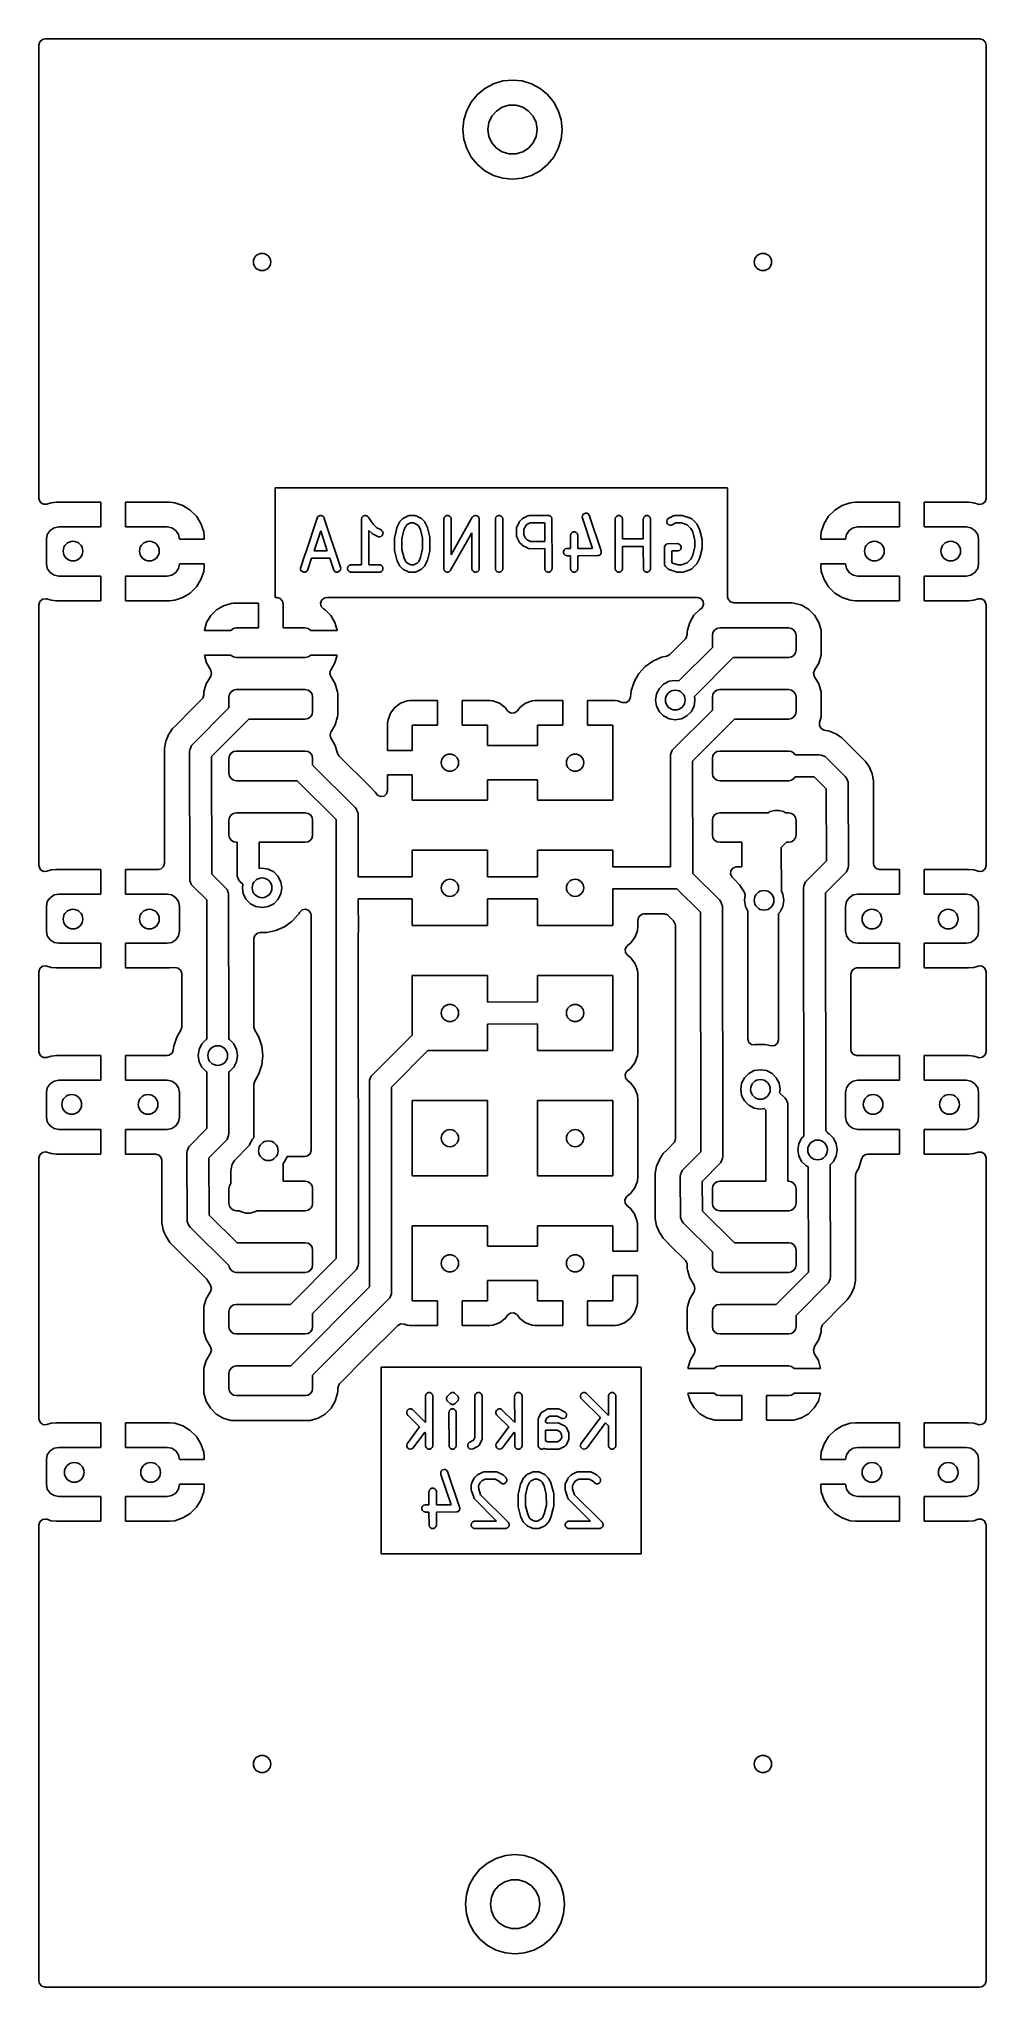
# Model space of a CAD drawing. Extents: x 0.22 to 0.98, y 0.22 to 1.78.
import ezdxf

# ---------------------------------------------------------------- set-up
doc = ezdxf.new("R2010")
doc.units = 0
doc.header["$MEASUREMENT"] = 0
doc.layers.add('BLACK', color=7, linetype='CONTINUOUS')

msp = doc.modelspace()

# ---------------------------------------------------------------- linework, layer by layer
at = {"layer": 'BLACK', "linetype": 'CONTINUOUS'}
for p, q in [((0.2218, 1.7733), (0.2226, 1.7759)), ((0.2226, 1.7759), (0.2247, 1.7777)), ((0.2247, 1.7777), (0.2267, 1.7782)), ((0.2267, 1.7782), (0.9733, 1.7782)), ((0.9733, 1.7782), (0.9759, 1.7774)), ((0.9759, 1.7774), (0.9777, 1.7753)), ((0.9777, 1.7753), (0.9782, 1.7733)), ((0.2218, 1.7058), (0.2218, 1.7733)), ((0.9782, 1.7733), (0.9782, 1.4111)), ((0.5923, 1.7446), (0.5849, 1.7423)), ((0.6, 1.7453), (0.5923, 1.7446)), ((0.6077, 1.7446), (0.6, 1.7453)), ((0.6151, 1.7423), (0.6077, 1.7446)), ((0.6077, 1.7446), (0.6077, 1.7446)), ((0.5671, 1.7278), (0.5634, 1.7209)), ((0.572, 1.7338), (0.5671, 1.7278)), ((0.5671, 1.7278), (0.5671, 1.7278)), ((0.578, 1.7387), (0.572, 1.7338)), ((0.5849, 1.7423), (0.578, 1.7387)), ((0.578, 1.7387), (0.578, 1.7387)), ((0.622, 1.7387), (0.6151, 1.7423)), ((0.6151, 1.7423), (0.6151, 1.7423)), ((0.628, 1.7338), (0.622, 1.7387)), ((0.622, 1.7387), (0.622, 1.7387)), ((0.6329, 1.7278), (0.628, 1.7338)), ((0.6366, 1.7209), (0.6329, 1.7278)), ((0.6329, 1.7278), (0.6329, 1.7278)), ((0.5612, 1.7135), (0.5604, 1.7058)), ((0.5634, 1.7209), (0.5612, 1.7135)), ((0.5811, 1.7113), (0.5834, 1.7164)), ((0.5834, 1.7164), (0.5871, 1.7206)), ((0.5871, 1.7206), (0.5918, 1.7237)), ((0.5918, 1.7237), (0.5972, 1.7252)), ((0.5972, 1.7252), (0.6028, 1.7252)), ((0.6028, 1.7252), (0.6082, 1.7237)), ((0.6082, 1.7237), (0.6129, 1.7206)), ((0.6129, 1.7206), (0.6166, 1.7164)), ((0.6166, 1.7164), (0.6189, 1.7113)), ((0.6388, 1.7135), (0.6366, 1.7209)), ((0.6366, 1.7209), (0.6366, 1.7209)), ((0.6366, 1.7209), (0.6366, 1.7209)), ((0.6396, 1.7058), (0.6388, 1.7135)), ((0.2218, 1.4111), (0.2218, 1.7058)), ((0.5604, 1.7058), (0.5612, 1.698)), ((0.5612, 1.698), (0.5634, 1.6906)), ((0.5803, 1.7058), (0.5811, 1.7113)), ((0.5811, 1.7002), (0.5803, 1.7058)), ((0.5834, 1.6951), (0.5811, 1.7002)), ((0.6189, 1.7002), (0.6166, 1.6951)), ((0.6189, 1.7113), (0.6197, 1.7058)), ((0.6197, 1.7058), (0.6189, 1.7002)), ((0.6366, 1.6906), (0.6388, 1.698)), ((0.6388, 1.698), (0.6396, 1.7058)), ((0.5634, 1.6906), (0.5671, 1.6838)), ((0.5671, 1.6838), (0.5671, 1.6838)), ((0.5671, 1.6838), (0.572, 1.6778)), ((0.5871, 1.6909), (0.5834, 1.6951)), ((0.5918, 1.6879), (0.5871, 1.6909)), ((0.5972, 1.6863), (0.5918, 1.6879)), ((0.6028, 1.6863), (0.5972, 1.6863)), ((0.6082, 1.6879), (0.6028, 1.6863)), ((0.6129, 1.6909), (0.6082, 1.6879)), ((0.6166, 1.6951), (0.6129, 1.6909)), ((0.628, 1.6778), (0.6329, 1.6838)), ((0.6329, 1.6838), (0.6366, 1.6906)), ((0.572, 1.6778), (0.578, 1.6729)), ((0.578, 1.6729), (0.578, 1.6729)), ((0.578, 1.6729), (0.5849, 1.6692)), ((0.5849, 1.6692), (0.5849, 1.6692)), ((0.5849, 1.6692), (0.5849, 1.6692)), ((0.5849, 1.6692), (0.5923, 1.6669)), ((0.5923, 1.6669), (0.6, 1.6662)), ((0.6, 1.6662), (0.6077, 1.6669)), ((0.6077, 1.6669), (0.6151, 1.6692)), ((0.6151, 1.6692), (0.622, 1.6729)), ((0.622, 1.6729), (0.628, 1.6778)), ((0.7718, 1.4196), (0.4105, 1.4196)), ((0.4105, 1.4196), (0.4105, 1.3319)), ((0.7718, 1.3805), (0.7718, 1.4196)), ((0.2219, 1.4103), (0.2218, 1.4111)), ((0.2231, 1.4078), (0.2219, 1.4103)), ((0.2255, 1.4064), (0.2231, 1.4078)), ((0.2282, 1.4065), (0.2255, 1.4064)), ((0.2316, 1.4076), (0.2282, 1.4065)), ((0.2357, 1.408), (0.2316, 1.4076)), ((0.2711, 1.408), (0.2357, 1.408)), ((0.2357, 1.408), (0.2357, 1.408)), ((0.2711, 1.3883), (0.2711, 1.408)), ((0.3262, 1.408), (0.2908, 1.408)), ((0.2908, 1.408), (0.2908, 1.3883)), ((0.3303, 1.4076), (0.3262, 1.408)), ((0.3368, 1.4054), (0.3303, 1.4076)), ((0.3303, 1.4076), (0.3303, 1.4076)), ((0.3427, 1.4018), (0.3368, 1.4054)), ((0.3368, 1.4054), (0.3368, 1.4054)), ((0.3476, 1.3969), (0.3427, 1.4018)), ((0.8573, 1.4018), (0.8524, 1.3969)), ((0.8632, 1.4054), (0.8573, 1.4018)), ((0.8697, 1.4076), (0.8632, 1.4054)), ((0.8632, 1.4054), (0.8632, 1.4054)), ((0.8738, 1.408), (0.8697, 1.4076)), ((0.9092, 1.408), (0.8738, 1.408)), ((0.8738, 1.408), (0.8738, 1.408)), ((0.9092, 1.3883), (0.9092, 1.408)), ((0.9643, 1.408), (0.9289, 1.408)), ((0.9289, 1.408), (0.9289, 1.3883)), ((0.9684, 1.4076), (0.9643, 1.408)), ((0.9718, 1.4065), (0.9684, 1.4076)), ((0.9684, 1.4076), (0.9684, 1.4076)), ((0.9726, 1.4063), (0.9718, 1.4065)), ((0.9753, 1.4067), (0.9726, 1.4063)), ((0.9774, 1.4085), (0.9753, 1.4067)), ((0.9782, 1.4111), (0.9774, 1.4085)), ((0.2285, 1.3823), (0.2307, 1.3855)), ((0.2307, 1.3855), (0.2339, 1.3876)), ((0.2339, 1.3876), (0.2376, 1.3883)), ((0.2376, 1.3883), (0.2711, 1.3883)), ((0.2908, 1.3883), (0.3243, 1.3883)), ((0.3243, 1.3883), (0.328, 1.3876)), ((0.328, 1.3876), (0.3312, 1.3855)), ((0.3312, 1.3855), (0.3333, 1.3823)), ((0.3512, 1.3911), (0.3476, 1.3969)), ((0.3534, 1.3845), (0.3512, 1.3911)), ((0.3512, 1.3911), (0.3512, 1.3911)), ((0.4346, 1.3672), (0.444, 1.3954)), ((0.4468, 1.3852), (0.4415, 1.3693)), ((0.444, 1.3954), (0.4442, 1.396)), ((0.4442, 1.396), (0.4444, 1.3961)), ((0.4444, 1.3963), (0.4447, 1.3965)), ((0.4444, 1.3961), (0.4444, 1.3963)), ((0.4447, 1.3965), (0.445, 1.3968)), ((0.445, 1.3968), (0.4452, 1.3969)), ((0.4452, 1.3969), (0.4453, 1.3971)), ((0.4453, 1.3971), (0.4457, 1.3972)), ((0.4457, 1.3972), (0.446, 1.3973)), ((0.446, 1.3973), (0.4462, 1.3974)), ((0.4462, 1.3974), (0.4464, 1.3974)), ((0.4464, 1.3974), (0.4468, 1.3974)), ((0.4468, 1.3974), (0.4471, 1.3974)), ((0.4521, 1.3693), (0.4468, 1.3852)), ((0.4471, 1.3974), (0.4473, 1.3974)), ((0.4473, 1.3974), (0.4476, 1.3973)), ((0.4476, 1.3973), (0.4479, 1.3972)), ((0.4479, 1.3972), (0.4482, 1.3971)), ((0.4482, 1.3971), (0.4484, 1.3969)), ((0.4484, 1.3969), (0.4486, 1.3968)), ((0.4486, 1.3968), (0.4488, 1.3965)), ((0.4488, 1.3965), (0.4491, 1.3963)), ((0.4491, 1.3963), (0.4492, 1.3961)), ((0.4492, 1.3961), (0.4493, 1.396)), ((0.4493, 1.396), (0.4495, 1.3956)), ((0.4495, 1.3956), (0.4496, 1.3953)), ((0.4496, 1.3953), (0.4496, 1.3951)), ((0.4496, 1.3951), (0.4627, 1.3561)), ((0.4794, 1.3945), (0.4795, 1.3951)), ((0.4795, 1.358), (0.4794, 1.3945)), ((0.4794, 1.3945), (0.4794, 1.3945)), ((0.4794, 1.3945), (0.4794, 1.3945)), ((0.4794, 1.3945), (0.4794, 1.3945)), ((0.4795, 1.3951), (0.4796, 1.3953)), ((0.4796, 1.3953), (0.4797, 1.3956)), ((0.4797, 1.3956), (0.4798, 1.3959)), ((0.4798, 1.3959), (0.4799, 1.3961)), ((0.4799, 1.3961), (0.4802, 1.3963)), ((0.4802, 1.3963), (0.4803, 1.3966)), ((0.4803, 1.3966), (0.4806, 1.3967)), ((0.4806, 1.3967), (0.4808, 1.397)), ((0.4808, 1.397), (0.481, 1.3971)), ((0.481, 1.3971), (0.4813, 1.3972)), ((0.4813, 1.3972), (0.4816, 1.3973)), ((0.4816, 1.3973), (0.4818, 1.3974)), ((0.4818, 1.3974), (0.4821, 1.3974)), ((0.4821, 1.3974), (0.4824, 1.3974)), ((0.4824, 1.3974), (0.4827, 1.3974)), ((0.4827, 1.3974), (0.483, 1.3974)), ((0.483, 1.3974), (0.4832, 1.3973)), ((0.4832, 1.3973), (0.4835, 1.3972)), ((0.4835, 1.3972), (0.4838, 1.3971)), ((0.4838, 1.3971), (0.484, 1.397)), ((0.484, 1.397), (0.4842, 1.3967)), ((0.4842, 1.3967), (0.4845, 1.3966)), ((0.4845, 1.3966), (0.4847, 1.3963)), ((0.4847, 1.3963), (0.4849, 1.3961)), ((0.4849, 1.3961), (0.485, 1.3959)), ((0.485, 1.3959), (0.4886, 1.3906)), ((0.4878, 1.3831), (0.4853, 1.3856)), ((0.4853, 1.3856), (0.4853, 1.3581)), ((0.4886, 1.3906), (0.4917, 1.3875)), ((0.4917, 1.3875), (0.495, 1.3859)), ((0.495, 1.3859), (0.4955, 1.3856)), ((0.4955, 1.3856), (0.4962, 1.3847)), ((0.5059, 1.3804), (0.5077, 1.3877)), ((0.5077, 1.3878), (0.5079, 1.3883)), ((0.5077, 1.3877), (0.5077, 1.3878)), ((0.5077, 1.3878), (0.5077, 1.3878)), ((0.5077, 1.3878), (0.5077, 1.3878)), ((0.5079, 1.3883), (0.508, 1.3885)), ((0.508, 1.3885), (0.5098, 1.3921)), ((0.5098, 1.3921), (0.5099, 1.3923)), ((0.5099, 1.3923), (0.5099, 1.3924)), ((0.5099, 1.3924), (0.51, 1.3924)), ((0.51, 1.3924), (0.5101, 1.3926)), ((0.5101, 1.3926), (0.5103, 1.3928)), ((0.5103, 1.3928), (0.5122, 1.3947)), ((0.5132, 1.3858), (0.5115, 1.3789)), ((0.5122, 1.3947), (0.5124, 1.3949)), ((0.5124, 1.3949), (0.5125, 1.395)), ((0.5125, 1.395), (0.5126, 1.3951)), ((0.5125, 1.395), (0.5125, 1.395)), ((0.5126, 1.3951), (0.513, 1.3952)), ((0.513, 1.3952), (0.5167, 1.3971)), ((0.5147, 1.3889), (0.5132, 1.3858)), ((0.5159, 1.3902), (0.5147, 1.3889)), ((0.5186, 1.3916), (0.5159, 1.3902)), ((0.5167, 1.3971), (0.5172, 1.3973)), ((0.5172, 1.3973), (0.5173, 1.3974)), ((0.5173, 1.3974), (0.5174, 1.3974)), ((0.5174, 1.3974), (0.518, 1.3974)), ((0.518, 1.3974), (0.5184, 1.3974)), ((0.5184, 1.3974), (0.5184, 1.3974)), ((0.5184, 1.3974), (0.5218, 1.3974)), ((0.521, 1.3916), (0.5186, 1.3916)), ((0.5237, 1.3903), (0.521, 1.3916)), ((0.5218, 1.3974), (0.5223, 1.3974)), ((0.5223, 1.3974), (0.5224, 1.3974)), ((0.5224, 1.3974), (0.5225, 1.3973)), ((0.5225, 1.3973), (0.5231, 1.3971)), ((0.5231, 1.3971), (0.5234, 1.397)), ((0.5234, 1.397), (0.5235, 1.3969)), ((0.5235, 1.3969), (0.5268, 1.3953)), ((0.5249, 1.3891), (0.5237, 1.3903)), ((0.5264, 1.3862), (0.5249, 1.3891)), ((0.5282, 1.3793), (0.5264, 1.3862)), ((0.5268, 1.3953), (0.5271, 1.3951)), ((0.5271, 1.3951), (0.5272, 1.3951)), ((0.5272, 1.3951), (0.5272, 1.395)), ((0.5272, 1.395), (0.5273, 1.395)), ((0.5273, 1.395), (0.5276, 1.3947)), ((0.5276, 1.3947), (0.5295, 1.3928)), ((0.5295, 1.3928), (0.5297, 1.3926)), ((0.5297, 1.3926), (0.5297, 1.3926)), ((0.5297, 1.3926), (0.5298, 1.3925)), ((0.5298, 1.3925), (0.5298, 1.3924)), ((0.5298, 1.3924), (0.53, 1.392)), ((0.53, 1.392), (0.5319, 1.3883)), ((0.5319, 1.3883), (0.5319, 1.3883)), ((0.5319, 1.3883), (0.5319, 1.3883)), ((0.5319, 1.3883), (0.532, 1.3882)), ((0.532, 1.3882), (0.5321, 1.3878)), ((0.5321, 1.3878), (0.5321, 1.3875)), ((0.5321, 1.3875), (0.534, 1.3802)), ((0.5451, 1.3951), (0.5456, 1.3961)), ((0.5451, 1.3945), (0.5451, 1.3951)), ((0.5451, 1.3553), (0.5451, 1.3945)), ((0.5456, 1.3961), (0.5464, 1.397)), ((0.5464, 1.397), (0.5474, 1.3974)), ((0.5474, 1.3974), (0.5486, 1.3974)), ((0.5486, 1.3974), (0.5497, 1.397)), ((0.5497, 1.397), (0.5505, 1.3961)), ((0.5505, 1.3961), (0.5509, 1.3951)), ((0.5509, 1.3951), (0.551, 1.3661)), ((0.551, 1.3661), (0.5679, 1.396)), ((0.5679, 1.396), (0.568, 1.3961)), ((0.568, 1.3961), (0.5681, 1.3961)), ((0.5681, 1.3962), (0.5683, 1.3964)), ((0.5681, 1.3961), (0.5681, 1.3962)), ((0.5683, 1.3964), (0.5686, 1.3967)), ((0.5686, 1.3967), (0.5689, 1.397)), ((0.5689, 1.397), (0.569, 1.397)), ((0.569, 1.397), (0.5692, 1.3971)), ((0.5692, 1.3971), (0.5696, 1.3972)), ((0.5696, 1.3972), (0.5699, 1.3974)), ((0.5699, 1.3974), (0.5701, 1.3974)), ((0.5701, 1.3974), (0.5703, 1.3974)), ((0.5703, 1.3974), (0.5707, 1.3974)), ((0.5707, 1.3974), (0.5711, 1.3974)), ((0.5711, 1.3974), (0.5713, 1.3973)), ((0.5713, 1.3973), (0.5714, 1.3973)), ((0.5714, 1.3973), (0.5718, 1.3971)), ((0.5718, 1.3971), (0.5722, 1.397)), ((0.5722, 1.397), (0.5723, 1.3968)), ((0.5723, 1.3968), (0.5725, 1.3967)), ((0.5725, 1.3967), (0.5727, 1.3964)), ((0.5727, 1.3964), (0.573, 1.3961)), ((0.573, 1.3961), (0.573, 1.396)), ((0.573, 1.396), (0.5732, 1.3958)), ((0.5732, 1.3958), (0.5733, 1.3954)), ((0.5733, 1.3954), (0.5734, 1.3951)), ((0.5734, 1.3951), (0.5734, 1.3949)), ((0.5734, 1.3949), (0.5735, 1.3947)), ((0.5735, 1.3947), (0.5734, 1.3943)), ((0.5734, 1.3943), (0.5735, 1.3551)), ((0.5863, 1.3945), (0.5864, 1.3951)), ((0.5864, 1.3545), (0.5863, 1.3945)), ((0.5864, 1.3951), (0.5868, 1.3961)), ((0.5868, 1.3961), (0.5876, 1.397)), ((0.5876, 1.397), (0.5887, 1.3974)), ((0.5887, 1.3974), (0.5898, 1.3974)), ((0.5898, 1.3974), (0.5909, 1.397)), ((0.5909, 1.397), (0.5917, 1.3961)), ((0.5917, 1.3961), (0.5922, 1.3951)), ((0.5922, 1.3951), (0.5922, 1.3551)), ((0.6032, 1.3876), (0.6033, 1.3877)), ((0.6032, 1.387), (0.6032, 1.3876)), ((0.6032, 1.3818), (0.6032, 1.387)), ((0.6033, 1.3878), (0.6035, 1.3883)), ((0.6033, 1.3877), (0.6033, 1.3878)), ((0.6035, 1.3883), (0.6037, 1.3886)), ((0.6037, 1.3887), (0.6054, 1.3921)), ((0.6037, 1.3886), (0.6037, 1.3887)), ((0.6054, 1.3921), (0.6055, 1.3923)), ((0.6055, 1.3923), (0.6056, 1.3924)), ((0.6056, 1.3924), (0.6057, 1.3926)), ((0.6056, 1.3924), (0.6056, 1.3924)), ((0.6057, 1.3926), (0.6059, 1.3928)), ((0.6059, 1.3928), (0.6078, 1.3947)), ((0.6078, 1.3947), (0.608, 1.3949)), ((0.608, 1.3949), (0.6081, 1.395)), ((0.6081, 1.395), (0.6082, 1.3951)), ((0.6081, 1.395), (0.6081, 1.395)), ((0.6082, 1.3951), (0.6086, 1.3952)), ((0.6086, 1.3952), (0.6123, 1.3971)), ((0.6103, 1.3889), (0.609, 1.3862)), ((0.609, 1.3862), (0.6091, 1.382)), ((0.6115, 1.3902), (0.6103, 1.3889)), ((0.6142, 1.3915), (0.6115, 1.3902)), ((0.6123, 1.3971), (0.6129, 1.3973)), ((0.6129, 1.3973), (0.613, 1.3974)), ((0.613, 1.3974), (0.6131, 1.3974)), ((0.6131, 1.3974), (0.6136, 1.3974)), ((0.6136, 1.3974), (0.614, 1.3974)), ((0.614, 1.3974), (0.6141, 1.3974)), ((0.6141, 1.3974), (0.6286, 1.3974)), ((0.6257, 1.3916), (0.6142, 1.3915)), ((0.6257, 1.3768), (0.6257, 1.3916)), ((0.6286, 1.3974), (0.6292, 1.3974)), ((0.6292, 1.3974), (0.6303, 1.397)), ((0.6303, 1.397), (0.6311, 1.3961)), ((0.6311, 1.3961), (0.6315, 1.3951)), ((0.6315, 1.3951), (0.6316, 1.3551)), ((0.6557, 1.396), (0.6558, 1.3971)), ((0.6558, 1.3954), (0.6557, 1.396)), ((0.6558, 1.3971), (0.6563, 1.3982)), ((0.664, 1.3712), (0.6558, 1.3954)), ((0.6563, 1.3982), (0.6572, 1.3989)), ((0.6572, 1.3989), (0.6583, 1.3993)), ((0.6583, 1.3993), (0.6594, 1.3992)), ((0.6594, 1.3992), (0.6604, 1.3987)), ((0.6604, 1.3987), (0.6612, 1.3978)), ((0.6612, 1.3978), (0.6708, 1.3692)), ((0.6819, 1.3945), (0.682, 1.3951)), ((0.682, 1.3545), (0.6819, 1.3945)), ((0.682, 1.3951), (0.6824, 1.3961)), ((0.6824, 1.3961), (0.6832, 1.397)), ((0.6832, 1.397), (0.6843, 1.3974)), ((0.6843, 1.3974), (0.6854, 1.3974)), ((0.6854, 1.3974), (0.6865, 1.397)), ((0.6865, 1.397), (0.6873, 1.3961)), ((0.6873, 1.3961), (0.6878, 1.3951)), ((0.6878, 1.3951), (0.6878, 1.3787)), ((0.7044, 1.3945), (0.7045, 1.3951)), ((0.7044, 1.3787), (0.7044, 1.3945)), ((0.7045, 1.3951), (0.7049, 1.3961)), ((0.7049, 1.3961), (0.7057, 1.397)), ((0.7057, 1.397), (0.7068, 1.3974)), ((0.7068, 1.3974), (0.7079, 1.3974)), ((0.7079, 1.3974), (0.709, 1.397)), ((0.709, 1.397), (0.7098, 1.3961)), ((0.7098, 1.3961), (0.7103, 1.3951)), ((0.7103, 1.3951), (0.7103, 1.3551)), ((0.7232, 1.393), (0.7236, 1.3941)), ((0.7233, 1.3918), (0.7232, 1.393)), ((0.7238, 1.3908), (0.7233, 1.3918)), ((0.7236, 1.3941), (0.7243, 1.395)), ((0.7247, 1.3901), (0.7238, 1.3908)), ((0.7243, 1.395), (0.7285, 1.3971)), ((0.7257, 1.3897), (0.7247, 1.3901)), ((0.7269, 1.3898), (0.7257, 1.3897)), ((0.7274, 1.39), (0.7269, 1.3898)), ((0.7305, 1.3915), (0.7274, 1.39)), ((0.7285, 1.3971), (0.7291, 1.3973)), ((0.7291, 1.3973), (0.7292, 1.3974)), ((0.7292, 1.3974), (0.7293, 1.3974)), ((0.7293, 1.3974), (0.7298, 1.3974)), ((0.7298, 1.3974), (0.7302, 1.3974)), ((0.7302, 1.3974), (0.7303, 1.3974)), ((0.7303, 1.3974), (0.7355, 1.3974)), ((0.7349, 1.3916), (0.7305, 1.3915)), ((0.7395, 1.3901), (0.7349, 1.3916)), ((0.7355, 1.3974), (0.7358, 1.3974)), ((0.7358, 1.3974), (0.7359, 1.3974)), ((0.7359, 1.3974), (0.7359, 1.3974)), ((0.7359, 1.3974), (0.7361, 1.3974)), ((0.7361, 1.3974), (0.7364, 1.3972)), ((0.7364, 1.3972), (0.7421, 1.3954)), ((0.7424, 1.3872), (0.7395, 1.3901)), ((0.7421, 1.3954), (0.7426, 1.3952)), ((0.7439, 1.3843), (0.7424, 1.3872)), ((0.7426, 1.3952), (0.7427, 1.3951)), ((0.7427, 1.3951), (0.7428, 1.3951)), ((0.7428, 1.3951), (0.7431, 1.3947)), ((0.7431, 1.3947), (0.7434, 1.3944)), ((0.7434, 1.3944), (0.7435, 1.3944)), ((0.7435, 1.3944), (0.747, 1.391)), ((0.747, 1.391), (0.7471, 1.3907)), ((0.7471, 1.3907), (0.7472, 1.3907)), ((0.7472, 1.3907), (0.7472, 1.3906)), ((0.7472, 1.3906), (0.7473, 1.3905)), ((0.7473, 1.3905), (0.7475, 1.3902)), ((0.7475, 1.3902), (0.7494, 1.3864)), ((0.7494, 1.3864), (0.7494, 1.3864)), ((0.7494, 1.3864), (0.7494, 1.3864)), ((0.7494, 1.3864), (0.7494, 1.3863)), ((0.7494, 1.3863), (0.7496, 1.3859)), ((0.7496, 1.3859), (0.7496, 1.3856)), ((0.7496, 1.3856), (0.7515, 1.3783)), ((0.8488, 1.3911), (0.8466, 1.3845)), ((0.8524, 1.3969), (0.8488, 1.3911)), ((0.8488, 1.3911), (0.8488, 1.3911)), ((0.8667, 1.3823), (0.8688, 1.3855)), ((0.8688, 1.3855), (0.872, 1.3876)), ((0.872, 1.3876), (0.8757, 1.3883)), ((0.8757, 1.3883), (0.9092, 1.3883)), ((0.9289, 1.3883), (0.9624, 1.3883)), ((0.9624, 1.3883), (0.9661, 1.3876)), ((0.9661, 1.3876), (0.9693, 1.3855)), ((0.9693, 1.3855), (0.9715, 1.3823)), ((0.2278, 1.3785), (0.2285, 1.3823)), ((0.2278, 1.3588), (0.2278, 1.3785)), ((0.3333, 1.3823), (0.3341, 1.3785)), ((0.3341, 1.3785), (0.3538, 1.3785)), ((0.3538, 1.3805), (0.3534, 1.3845)), ((0.3538, 1.3785), (0.3538, 1.3805)), ((0.3538, 1.3805), (0.3538, 1.3805)), ((0.4881, 1.3828), (0.4878, 1.3831)), ((0.4882, 1.3827), (0.4881, 1.3828)), ((0.4883, 1.3827), (0.4882, 1.3827)), ((0.4883, 1.3826), (0.4883, 1.3827)), ((0.4886, 1.3825), (0.4883, 1.3826)), ((0.4929, 1.3804), (0.4886, 1.3825)), ((0.494, 1.3803), (0.4929, 1.3804)), ((0.4951, 1.3807), (0.494, 1.3803)), ((0.496, 1.3814), (0.4951, 1.3807)), ((0.4965, 1.3825), (0.496, 1.3814)), ((0.4962, 1.3847), (0.4966, 1.3836)), ((0.4966, 1.3836), (0.4965, 1.3825)), ((0.5057, 1.3801), (0.5059, 1.3804)), ((0.5057, 1.3797), (0.5057, 1.3801)), ((0.5057, 1.3796), (0.5057, 1.3797)), ((0.5057, 1.3795), (0.5057, 1.3796)), ((0.5057, 1.3796), (0.5057, 1.3796)), ((0.5057, 1.3703), (0.5057, 1.3795)), ((0.5057, 1.37), (0.5057, 1.3703)), ((0.5057, 1.3696), (0.5057, 1.37)), ((0.5057, 1.3695), (0.5057, 1.3696)), ((0.5115, 1.3789), (0.5116, 1.3703)), ((0.5116, 1.3703), (0.5134, 1.3635)), ((0.5266, 1.3639), (0.5282, 1.3707)), ((0.5282, 1.3707), (0.5282, 1.3793)), ((0.534, 1.3802), (0.534, 1.3801)), ((0.534, 1.3801), (0.534, 1.3801)), ((0.534, 1.3801), (0.534, 1.38)), ((0.534, 1.38), (0.5341, 1.3796)), ((0.5341, 1.3796), (0.534, 1.3793)), ((0.534, 1.3793), (0.5341, 1.3701)), ((0.5341, 1.3699), (0.534, 1.3695)), ((0.5341, 1.3701), (0.5341, 1.37)), ((0.5341, 1.37), (0.5341, 1.37)), ((0.5341, 1.37), (0.5341, 1.3699)), ((0.5676, 1.3835), (0.5506, 1.3537)), ((0.5676, 1.3545), (0.5676, 1.3835)), ((0.6032, 1.3817), (0.6032, 1.3818)), ((0.6032, 1.3813), (0.6032, 1.3817)), ((0.6032, 1.3808), (0.6032, 1.3813)), ((0.6033, 1.3807), (0.6032, 1.3808)), ((0.6033, 1.3806), (0.6033, 1.3807)), ((0.6035, 1.3801), (0.6033, 1.3806)), ((0.6054, 1.3763), (0.6035, 1.3801)), ((0.6056, 1.376), (0.6054, 1.3763)), ((0.6056, 1.3759), (0.6056, 1.376)), ((0.6057, 1.3758), (0.6056, 1.3759)), ((0.6059, 1.3755), (0.6057, 1.3758)), ((0.6057, 1.3758), (0.6057, 1.3758)), ((0.6079, 1.3737), (0.6059, 1.3755)), ((0.6081, 1.3734), (0.6079, 1.3737)), ((0.6082, 1.3733), (0.6081, 1.3734)), ((0.6083, 1.3733), (0.6082, 1.3733)), ((0.6082, 1.3733), (0.6082, 1.3733)), ((0.6086, 1.3731), (0.6083, 1.3733)), ((0.6119, 1.3715), (0.6086, 1.3731)), ((0.6091, 1.382), (0.6105, 1.3793)), ((0.6105, 1.3793), (0.6117, 1.3781)), ((0.6117, 1.3781), (0.6144, 1.3768)), ((0.612, 1.3714), (0.6119, 1.3715)), ((0.6123, 1.3713), (0.612, 1.3714)), ((0.6129, 1.371), (0.6123, 1.3713)), ((0.613, 1.371), (0.6129, 1.371)), ((0.6131, 1.371), (0.613, 1.371)), ((0.6136, 1.3709), (0.6131, 1.371)), ((0.6257, 1.371), (0.6136, 1.3709)), ((0.6144, 1.3768), (0.6257, 1.3768)), ((0.6257, 1.3545), (0.6257, 1.371)), ((0.6407, 1.3688), (0.6412, 1.3699)), ((0.6412, 1.3699), (0.642, 1.3707)), ((0.642, 1.3707), (0.6431, 1.3711)), ((0.6431, 1.3711), (0.6463, 1.3712)), ((0.6463, 1.3814), (0.6464, 1.3819)), ((0.6463, 1.3712), (0.6463, 1.3814)), ((0.6464, 1.3819), (0.6468, 1.383)), ((0.6468, 1.383), (0.6476, 1.3838)), ((0.6476, 1.3838), (0.6487, 1.3843)), ((0.6487, 1.3843), (0.6498, 1.3843)), ((0.6498, 1.3843), (0.6509, 1.3838)), ((0.6509, 1.3838), (0.6517, 1.383)), ((0.6517, 1.383), (0.6521, 1.3819)), ((0.6521, 1.3819), (0.6522, 1.3712)), ((0.6522, 1.3712), (0.664, 1.3712)), ((0.6878, 1.3787), (0.7044, 1.3787)), ((0.7044, 1.3728), (0.6878, 1.3728)), ((0.6878, 1.3728), (0.6878, 1.3551)), ((0.7045, 1.3545), (0.7044, 1.3728)), ((0.7213, 1.3726), (0.7218, 1.3736)), ((0.7213, 1.372), (0.7213, 1.3726)), ((0.7213, 1.3583), (0.7213, 1.372)), ((0.7218, 1.3736), (0.7226, 1.3745)), ((0.7226, 1.3745), (0.7237, 1.3749)), ((0.7237, 1.3749), (0.7317, 1.375)), ((0.7317, 1.375), (0.7323, 1.3749)), ((0.7323, 1.3749), (0.7334, 1.3745)), ((0.7334, 1.3745), (0.7342, 1.3736)), ((0.7342, 1.3704), (0.7334, 1.3695)), ((0.7342, 1.3736), (0.7346, 1.3726)), ((0.7346, 1.3714), (0.7342, 1.3704)), ((0.7346, 1.3726), (0.7346, 1.3714)), ((0.7457, 1.3775), (0.7439, 1.3843)), ((0.7441, 1.3657), (0.7457, 1.3725)), ((0.7457, 1.3725), (0.7457, 1.3775)), ((0.7514, 1.3711), (0.7496, 1.3638)), ((0.7515, 1.3714), (0.7514, 1.3711)), ((0.7515, 1.3783), (0.7515, 1.3782)), ((0.7515, 1.3782), (0.7515, 1.3782)), ((0.7515, 1.3782), (0.7515, 1.3781)), ((0.7515, 1.3781), (0.7516, 1.3778)), ((0.7516, 1.3778), (0.7515, 1.3775)), ((0.7515, 1.3775), (0.7516, 1.372)), ((0.7516, 1.3719), (0.7515, 1.3718)), ((0.7515, 1.3718), (0.7515, 1.3714)), ((0.7516, 1.372), (0.7516, 1.3719)), ((0.7516, 1.3719), (0.7516, 1.3719)), ((0.7718, 1.3568), (0.7718, 1.3805)), ((0.8466, 1.3845), (0.8462, 1.3805)), ((0.8462, 1.3805), (0.8462, 1.3785)), ((0.8462, 1.3785), (0.8659, 1.3785)), ((0.8466, 1.3845), (0.8466, 1.3845)), ((0.8659, 1.3785), (0.8667, 1.3823)), ((0.9715, 1.3823), (0.9722, 1.3785)), ((0.9722, 1.3785), (0.9722, 1.3588)), ((0.2285, 1.355), (0.2278, 1.3588)), ((0.2307, 1.3519), (0.2285, 1.355)), ((0.3333, 1.355), (0.3312, 1.3519)), ((0.3341, 1.3588), (0.3333, 1.355)), ((0.3538, 1.3588), (0.3341, 1.3588)), ((0.3534, 1.3528), (0.3538, 1.3568)), ((0.3538, 1.3568), (0.3538, 1.3588)), ((0.3538, 1.3568), (0.3538, 1.3568)), ((0.4307, 1.3555), (0.4345, 1.3669)), ((0.4308, 1.3543), (0.4307, 1.3555)), ((0.4313, 1.3533), (0.4308, 1.3543)), ((0.4345, 1.3669), (0.4346, 1.3672)), ((0.4345, 1.3669), (0.4345, 1.3669)), ((0.4365, 1.3542), (0.4362, 1.3537)), ((0.4395, 1.3634), (0.4365, 1.3542)), ((0.4541, 1.3635), (0.4395, 1.3634)), ((0.4415, 1.3693), (0.4521, 1.3693)), ((0.4573, 1.3537), (0.4541, 1.3635)), ((0.4627, 1.3543), (0.4622, 1.3533)), ((0.4627, 1.3561), (0.4628, 1.3555)), ((0.4628, 1.3555), (0.4627, 1.3543)), ((0.4683, 1.3557), (0.4687, 1.3568)), ((0.4683, 1.3545), (0.4683, 1.3557)), ((0.4687, 1.3535), (0.4683, 1.3545)), ((0.4687, 1.3568), (0.4695, 1.3576)), ((0.4695, 1.3576), (0.4706, 1.358)), ((0.4706, 1.358), (0.4795, 1.358)), ((0.4853, 1.3581), (0.4936, 1.3581)), ((0.4936, 1.3581), (0.4942, 1.358)), ((0.4942, 1.358), (0.4953, 1.3576)), ((0.4953, 1.3576), (0.4961, 1.3568)), ((0.4961, 1.3568), (0.4965, 1.3557)), ((0.4965, 1.3545), (0.4961, 1.3535)), ((0.4965, 1.3557), (0.4965, 1.3545)), ((0.5058, 1.3695), (0.5057, 1.3695)), ((0.5058, 1.3694), (0.5058, 1.3695)), ((0.5077, 1.3621), (0.5058, 1.3694)), ((0.5077, 1.3618), (0.5077, 1.3621)), ((0.5078, 1.3614), (0.5077, 1.3618)), ((0.5079, 1.3614), (0.5078, 1.3614)), ((0.5079, 1.3613), (0.5079, 1.3614)), ((0.5098, 1.3576), (0.5079, 1.3613)), ((0.5079, 1.3613), (0.5079, 1.3613)), ((0.5099, 1.3572), (0.5098, 1.3576)), ((0.51, 1.3571), (0.5099, 1.3572)), ((0.5101, 1.3571), (0.51, 1.3571)), ((0.5101, 1.357), (0.5101, 1.3571)), ((0.5103, 1.3568), (0.5101, 1.357)), ((0.5122, 1.3549), (0.5103, 1.3568)), ((0.5125, 1.3547), (0.5122, 1.3549)), ((0.5126, 1.3546), (0.5125, 1.3547)), ((0.5126, 1.3545), (0.5126, 1.3546)), ((0.5127, 1.3545), (0.5126, 1.3545)), ((0.5129, 1.3544), (0.5127, 1.3545)), ((0.5163, 1.3527), (0.5129, 1.3544)), ((0.5134, 1.3635), (0.5149, 1.3605)), ((0.5149, 1.3605), (0.5161, 1.3593)), ((0.5161, 1.3593), (0.5188, 1.358)), ((0.5188, 1.358), (0.5211, 1.3581)), ((0.5211, 1.3581), (0.5239, 1.3595)), ((0.5268, 1.3544), (0.5231, 1.3525)), ((0.5239, 1.3595), (0.5251, 1.3607)), ((0.5251, 1.3607), (0.5266, 1.3639)), ((0.5272, 1.3545), (0.5268, 1.3544)), ((0.5273, 1.3546), (0.5272, 1.3545)), ((0.5274, 1.3547), (0.5273, 1.3547)), ((0.5273, 1.3547), (0.5273, 1.3546)), ((0.5276, 1.3549), (0.5274, 1.3547)), ((0.5295, 1.3568), (0.5276, 1.3549)), ((0.5297, 1.3571), (0.5295, 1.3568)), ((0.5298, 1.3572), (0.5297, 1.3571)), ((0.5299, 1.3573), (0.5298, 1.3572)), ((0.5298, 1.3572), (0.5298, 1.3572)), ((0.53, 1.3576), (0.5299, 1.3573)), ((0.5318, 1.3611), (0.53, 1.3576)), ((0.5319, 1.3614), (0.5318, 1.3611)), ((0.5321, 1.3618), (0.5319, 1.3614)), ((0.5339, 1.3692), (0.5321, 1.3619)), ((0.5321, 1.3619), (0.5321, 1.3619)), ((0.5321, 1.3619), (0.5321, 1.3618)), ((0.5321, 1.3618), (0.5321, 1.3618)), ((0.534, 1.3695), (0.5339, 1.3692)), ((0.5451, 1.3549), (0.5451, 1.3553)), ((0.5451, 1.3547), (0.5451, 1.3549)), ((0.5451, 1.3545), (0.5451, 1.3547)), ((0.5453, 1.3542), (0.5451, 1.3545)), ((0.5454, 1.3538), (0.5453, 1.3542)), ((0.5681, 1.3535), (0.5676, 1.3545)), ((0.5734, 1.3545), (0.573, 1.3535)), ((0.5735, 1.3551), (0.5734, 1.3545)), ((0.5868, 1.3535), (0.5864, 1.3545)), ((0.5922, 1.3545), (0.5917, 1.3535)), ((0.5922, 1.3551), (0.5922, 1.3545)), ((0.6262, 1.3535), (0.6257, 1.3545)), ((0.6315, 1.3545), (0.6311, 1.3535)), ((0.6316, 1.3551), (0.6315, 1.3545)), ((0.6407, 1.3677), (0.6407, 1.3688)), ((0.6412, 1.3666), (0.6407, 1.3677)), ((0.642, 1.3658), (0.6412, 1.3666)), ((0.6431, 1.3654), (0.642, 1.3658)), ((0.6436, 1.3653), (0.6431, 1.3654)), ((0.6463, 1.3653), (0.6436, 1.3653)), ((0.6464, 1.3545), (0.6463, 1.3653)), ((0.6468, 1.3535), (0.6464, 1.3545)), ((0.6521, 1.3545), (0.6517, 1.3535)), ((0.6522, 1.3551), (0.6521, 1.3545)), ((0.6679, 1.3654), (0.6522, 1.3653)), ((0.6522, 1.3653), (0.6522, 1.3551)), ((0.6684, 1.3653), (0.6679, 1.3654)), ((0.6685, 1.3654), (0.6684, 1.3653)), ((0.6686, 1.3654), (0.6685, 1.3654)), ((0.669, 1.3655), (0.6686, 1.3654)), ((0.6695, 1.3657), (0.669, 1.3655)), ((0.6696, 1.3658), (0.6695, 1.3658)), ((0.6695, 1.3658), (0.6695, 1.3657)), ((0.67, 1.3661), (0.6696, 1.3658)), ((0.6703, 1.3664), (0.67, 1.3661)), ((0.6704, 1.3665), (0.6703, 1.3664)), ((0.6705, 1.3666), (0.6704, 1.3665)), ((0.6706, 1.367), (0.6705, 1.3666)), ((0.6708, 1.3675), (0.6706, 1.367)), ((0.6708, 1.3692), (0.6709, 1.3689)), ((0.6709, 1.3676), (0.6708, 1.3675)), ((0.6709, 1.3689), (0.6709, 1.3688)), ((0.6709, 1.3688), (0.6709, 1.3688)), ((0.6709, 1.3688), (0.6709, 1.3686)), ((0.6709, 1.3686), (0.6709, 1.3681)), ((0.6709, 1.3681), (0.6709, 1.3677)), ((0.6709, 1.3677), (0.6709, 1.3676)), ((0.6824, 1.3535), (0.682, 1.3545)), ((0.6878, 1.3545), (0.6873, 1.3535)), ((0.6878, 1.3551), (0.6878, 1.3545)), ((0.7049, 1.3535), (0.7045, 1.3545)), ((0.7103, 1.3545), (0.7098, 1.3535)), ((0.7103, 1.3551), (0.7103, 1.3545)), ((0.7215, 1.3579), (0.7213, 1.3583)), ((0.7218, 1.3572), (0.7215, 1.3579)), ((0.7222, 1.3568), (0.7218, 1.3572)), ((0.7238, 1.3552), (0.7222, 1.3568)), ((0.724, 1.355), (0.7238, 1.3552)), ((0.7238, 1.3552), (0.7238, 1.3552)), ((0.7245, 1.3545), (0.724, 1.355)), ((0.7246, 1.3545), (0.7245, 1.3545)), ((0.7247, 1.3544), (0.7246, 1.3545)), ((0.7252, 1.3542), (0.7247, 1.3544)), ((0.7308, 1.3524), (0.7252, 1.3542)), ((0.7323, 1.3691), (0.7272, 1.3691)), ((0.7272, 1.3691), (0.7272, 1.3601)), ((0.7272, 1.3601), (0.7278, 1.3595)), ((0.7278, 1.3595), (0.7323, 1.358)), ((0.7334, 1.3695), (0.7323, 1.3691)), ((0.7323, 1.358), (0.7351, 1.3581)), ((0.7351, 1.3581), (0.7396, 1.3596)), ((0.7416, 1.3541), (0.7364, 1.3523)), ((0.7396, 1.3596), (0.7425, 1.3626)), ((0.7417, 1.3541), (0.7416, 1.3541)), ((0.7421, 1.3543), (0.7417, 1.3541)), ((0.7426, 1.3544), (0.7421, 1.3543)), ((0.7425, 1.3626), (0.7441, 1.3657)), ((0.7427, 1.3545), (0.7426, 1.3544)), ((0.7428, 1.3545), (0.7427, 1.3545)), ((0.7432, 1.3549), (0.7428, 1.3545)), ((0.7469, 1.3587), (0.7432, 1.3549)), ((0.7472, 1.3589), (0.7469, 1.3587)), ((0.7473, 1.3591), (0.7472, 1.3589)), ((0.7474, 1.3592), (0.7473, 1.3591)), ((0.7473, 1.3591), (0.7473, 1.3591)), ((0.7475, 1.3594), (0.7474, 1.3592)), ((0.7493, 1.363), (0.7475, 1.3594)), ((0.7494, 1.3632), (0.7493, 1.363)), ((0.7496, 1.3637), (0.7494, 1.3632)), ((0.7496, 1.3638), (0.7496, 1.3637)), ((0.7496, 1.3637), (0.7496, 1.3637)), ((0.7496, 1.3637), (0.7496, 1.3637)), ((0.7718, 1.3325), (0.7718, 1.3568)), ((0.8659, 1.3588), (0.8462, 1.3588)), ((0.8462, 1.3588), (0.8462, 1.3568)), ((0.8462, 1.3568), (0.8466, 1.3528)), ((0.8667, 1.355), (0.8659, 1.3588)), ((0.8688, 1.3519), (0.8667, 1.355)), ((0.9715, 1.355), (0.9693, 1.3519)), ((0.9722, 1.3588), (0.9715, 1.355)), ((0.2339, 1.3497), (0.2307, 1.3519)), ((0.2376, 1.349), (0.2339, 1.3497)), ((0.2711, 1.349), (0.2376, 1.349)), ((0.2711, 1.3293), (0.2711, 1.349)), ((0.3243, 1.349), (0.2908, 1.349)), ((0.2908, 1.349), (0.2908, 1.3293)), ((0.328, 1.3497), (0.3243, 1.349)), ((0.3312, 1.3519), (0.328, 1.3497)), ((0.3427, 1.3355), (0.3476, 1.3404)), ((0.3476, 1.3404), (0.3512, 1.3462)), ((0.3512, 1.3462), (0.3534, 1.3528)), ((0.3512, 1.3462), (0.3512, 1.3462)), ((0.3534, 1.3528), (0.3534, 1.3528)), ((0.4322, 1.3526), (0.4313, 1.3533)), ((0.4333, 1.3522), (0.4322, 1.3526)), ((0.4344, 1.3523), (0.4333, 1.3522)), ((0.4355, 1.3528), (0.4344, 1.3523)), ((0.4362, 1.3537), (0.4355, 1.3528)), ((0.4581, 1.3528), (0.4573, 1.3537)), ((0.4591, 1.3523), (0.4581, 1.3528)), ((0.4603, 1.3522), (0.4591, 1.3523)), ((0.4614, 1.3526), (0.4603, 1.3522)), ((0.4622, 1.3533), (0.4614, 1.3526)), ((0.4695, 1.3527), (0.4687, 1.3535)), ((0.4706, 1.3522), (0.4695, 1.3527)), ((0.4712, 1.3522), (0.4706, 1.3522)), ((0.4942, 1.3522), (0.4712, 1.3522)), ((0.4953, 1.3527), (0.4942, 1.3522)), ((0.4961, 1.3535), (0.4953, 1.3527)), ((0.5164, 1.3527), (0.5163, 1.3527)), ((0.5167, 1.3525), (0.5164, 1.3527)), ((0.5172, 1.3523), (0.5167, 1.3525)), ((0.5173, 1.3523), (0.5172, 1.3523)), ((0.5174, 1.3522), (0.5173, 1.3523)), ((0.518, 1.3522), (0.5174, 1.3522)), ((0.5213, 1.3522), (0.518, 1.3522)), ((0.5214, 1.3522), (0.5213, 1.3522)), ((0.5218, 1.3522), (0.5214, 1.3522)), ((0.5223, 1.3522), (0.5218, 1.3522)), ((0.5224, 1.3523), (0.5223, 1.3522)), ((0.5225, 1.3523), (0.5224, 1.3523)), ((0.5231, 1.3525), (0.5225, 1.3523)), ((0.5455, 1.3537), (0.5454, 1.3538)), ((0.5456, 1.3535), (0.5455, 1.3537)), ((0.5458, 1.3532), (0.5456, 1.3535)), ((0.5461, 1.3529), (0.5458, 1.3532)), ((0.5462, 1.3528), (0.5461, 1.3529)), ((0.5464, 1.3527), (0.5462, 1.3528)), ((0.5467, 1.3525), (0.5464, 1.3527)), ((0.5471, 1.3523), (0.5467, 1.3525)), ((0.5473, 1.3523), (0.5471, 1.3523)), ((0.5474, 1.3522), (0.5473, 1.3523)), ((0.5478, 1.3522), (0.5474, 1.3522)), ((0.5482, 1.3522), (0.5478, 1.3522)), ((0.5484, 1.3522), (0.5482, 1.3522)), ((0.5486, 1.3522), (0.5484, 1.3522)), ((0.549, 1.3524), (0.5486, 1.3522)), ((0.5493, 1.3525), (0.549, 1.3524)), ((0.5495, 1.3526), (0.5493, 1.3525)), ((0.5497, 1.3527), (0.5495, 1.3526)), ((0.5499, 1.3529), (0.5497, 1.3527)), ((0.5502, 1.3532), (0.5499, 1.3529)), ((0.5504, 1.3534), (0.5502, 1.3532)), ((0.5505, 1.3535), (0.5504, 1.3534)), ((0.5506, 1.3537), (0.5505, 1.3535)), ((0.5505, 1.3535), (0.5505, 1.3535)), ((0.5689, 1.3527), (0.5681, 1.3535)), ((0.5699, 1.3522), (0.5689, 1.3527)), ((0.5711, 1.3522), (0.5699, 1.3522)), ((0.5722, 1.3527), (0.5711, 1.3522)), ((0.573, 1.3535), (0.5722, 1.3527)), ((0.5876, 1.3527), (0.5868, 1.3535)), ((0.5887, 1.3522), (0.5876, 1.3527)), ((0.5898, 1.3522), (0.5887, 1.3522)), ((0.5909, 1.3527), (0.5898, 1.3522)), ((0.5917, 1.3535), (0.5909, 1.3527)), ((0.627, 1.3527), (0.6262, 1.3535)), ((0.6281, 1.3522), (0.627, 1.3527)), ((0.6292, 1.3522), (0.6281, 1.3522)), ((0.6303, 1.3527), (0.6292, 1.3522)), ((0.6311, 1.3535), (0.6303, 1.3527)), ((0.6476, 1.3527), (0.6468, 1.3535)), ((0.6487, 1.3522), (0.6476, 1.3527)), ((0.6498, 1.3522), (0.6487, 1.3522)), ((0.6509, 1.3527), (0.6498, 1.3522)), ((0.6517, 1.3535), (0.6509, 1.3527)), ((0.6832, 1.3527), (0.6824, 1.3535)), ((0.6843, 1.3522), (0.6832, 1.3527)), ((0.6854, 1.3522), (0.6843, 1.3522)), ((0.6865, 1.3527), (0.6854, 1.3522)), ((0.6873, 1.3535), (0.6865, 1.3527)), ((0.7057, 1.3527), (0.7049, 1.3535)), ((0.7068, 1.3522), (0.7057, 1.3527)), ((0.7079, 1.3522), (0.7068, 1.3522)), ((0.709, 1.3527), (0.7079, 1.3522)), ((0.7098, 1.3535), (0.709, 1.3527)), ((0.7312, 1.3522), (0.7308, 1.3524)), ((0.7313, 1.3522), (0.7312, 1.3522)), ((0.7314, 1.3522), (0.7313, 1.3522)), ((0.7315, 1.3522), (0.7314, 1.3522)), ((0.7317, 1.3522), (0.7315, 1.3522)), ((0.7355, 1.3522), (0.7317, 1.3522)), ((0.7359, 1.3522), (0.7355, 1.3522)), ((0.736, 1.3522), (0.7359, 1.3522)), ((0.7361, 1.3522), (0.736, 1.3522)), ((0.7364, 1.3523), (0.7361, 1.3523)), ((0.7361, 1.3523), (0.7361, 1.3522)), ((0.8466, 1.3528), (0.8488, 1.3462)), ((0.8488, 1.3462), (0.8488, 1.3462)), ((0.8488, 1.3462), (0.8524, 1.3404)), ((0.8524, 1.3404), (0.8573, 1.3355)), ((0.872, 1.3497), (0.8688, 1.3519)), ((0.8757, 1.349), (0.872, 1.3497)), ((0.9092, 1.349), (0.8757, 1.349)), ((0.9092, 1.3293), (0.9092, 1.349)), ((0.9624, 1.349), (0.9289, 1.349)), ((0.9289, 1.349), (0.9289, 1.3293)), ((0.9661, 1.3497), (0.9624, 1.349)), ((0.9693, 1.3519), (0.9661, 1.3497)), ((0.2218, 1.3262), (0.2226, 1.3288)), ((0.2218, 1.3057), (0.2218, 1.3262)), ((0.2226, 1.3288), (0.2247, 1.3306)), ((0.2247, 1.3306), (0.2274, 1.331)), ((0.2274, 1.331), (0.2282, 1.3308)), ((0.2282, 1.3308), (0.2316, 1.3297)), ((0.2316, 1.3297), (0.2316, 1.3297)), ((0.2316, 1.3297), (0.2357, 1.3293)), ((0.2357, 1.3293), (0.2711, 1.3293)), ((0.2711, 1.3293), (0.2711, 1.3293)), ((0.2908, 1.3293), (0.3262, 1.3293)), ((0.3262, 1.3293), (0.3303, 1.3297)), ((0.3262, 1.3293), (0.3262, 1.3293)), ((0.3303, 1.3297), (0.3368, 1.3319)), ((0.3368, 1.3319), (0.3427, 1.3355)), ((0.3368, 1.3319), (0.3368, 1.3319)), ((0.3691, 1.3254), (0.3636, 1.3221)), ((0.3753, 1.3272), (0.3691, 1.3254)), ((0.3691, 1.3254), (0.3691, 1.3254)), ((0.3768, 1.3273), (0.3753, 1.3272)), ((0.3753, 1.3272), (0.3753, 1.3272)), ((0.3971, 1.3273), (0.3768, 1.3273)), ((0.3971, 1.3076), (0.3971, 1.3273)), ((0.4105, 1.3319), (0.4119, 1.3319)), ((0.4119, 1.3319), (0.4145, 1.3311)), ((0.4145, 1.3311), (0.4163, 1.3291)), ((0.4163, 1.3291), (0.4168, 1.327)), ((0.4168, 1.327), (0.4168, 1.3076)), ((0.4467, 1.3275), (0.4478, 1.3301)), ((0.4472, 1.3248), (0.4467, 1.3275)), ((0.4491, 1.3228), (0.4472, 1.3248)), ((0.4478, 1.3301), (0.45, 1.3317)), ((0.45, 1.3317), (0.4516, 1.3319)), ((0.4516, 1.3319), (0.7478, 1.3319)), ((0.7478, 1.3319), (0.7504, 1.3311)), ((0.7515, 1.3238), (0.7503, 1.3228)), ((0.7504, 1.3311), (0.7522, 1.3291)), ((0.7526, 1.3263), (0.7515, 1.3238)), ((0.7522, 1.3291), (0.7526, 1.3263)), ((0.7723, 1.3305), (0.7718, 1.3325)), ((0.7741, 1.3284), (0.7723, 1.3305)), ((0.7767, 1.3276), (0.7741, 1.3284)), ((0.8232, 1.3276), (0.7767, 1.3276)), ((0.8247, 1.3275), (0.8232, 1.3276)), ((0.8232, 1.3276), (0.8232, 1.3276)), ((0.831, 1.3257), (0.8247, 1.3275)), ((0.8247, 1.3275), (0.8247, 1.3275)), ((0.8366, 1.3224), (0.831, 1.3257)), ((0.831, 1.3257), (0.831, 1.3257)), ((0.8573, 1.3355), (0.8632, 1.3319)), ((0.8632, 1.3319), (0.8632, 1.3319)), ((0.8632, 1.3319), (0.8697, 1.3297)), ((0.8697, 1.3297), (0.8697, 1.3297)), ((0.8697, 1.3297), (0.8738, 1.3293)), ((0.8738, 1.3293), (0.9092, 1.3293)), ((0.9092, 1.3293), (0.9092, 1.3293)), ((0.9289, 1.3293), (0.9643, 1.3293)), ((0.9643, 1.3293), (0.9684, 1.3297)), ((0.9643, 1.3293), (0.9643, 1.3293)), ((0.9684, 1.3297), (0.9718, 1.3308)), ((0.9718, 1.3308), (0.9745, 1.3309)), ((0.9745, 1.3309), (0.9769, 1.3295)), ((0.9769, 1.3295), (0.9781, 1.327)), ((0.9781, 1.327), (0.9782, 1.3262)), ((0.9782, 1.3262), (0.9782, 1.1178)), ((0.3557, 1.312), (0.3539, 1.3058)), ((0.359, 1.3175), (0.3557, 1.312)), ((0.3636, 1.3221), (0.359, 1.3175)), ((0.359, 1.3175), (0.359, 1.3175)), ((0.3636, 1.3221), (0.3636, 1.3221)), ((0.3771, 1.3072), (0.3794, 1.3076)), ((0.3794, 1.3076), (0.3971, 1.3076)), ((0.4168, 1.3076), (0.4345, 1.3076)), ((0.4345, 1.3076), (0.4367, 1.3072)), ((0.4503, 1.3221), (0.4491, 1.3228)), ((0.4549, 1.3175), (0.4503, 1.3221)), ((0.4503, 1.3221), (0.4503, 1.3221)), ((0.4582, 1.312), (0.4549, 1.3175)), ((0.4549, 1.3175), (0.4549, 1.3175)), ((0.46, 1.3058), (0.4582, 1.312)), ((0.7415, 1.3121), (0.7397, 1.3058)), ((0.7449, 1.3177), (0.7415, 1.3121)), ((0.7415, 1.3121), (0.7415, 1.3121)), ((0.7495, 1.3224), (0.7449, 1.3177)), ((0.7449, 1.3177), (0.7449, 1.3177)), ((0.7503, 1.3228), (0.7495, 1.3224)), ((0.7495, 1.3224), (0.7495, 1.3224)), ((0.7633, 1.3072), (0.7655, 1.3076)), ((0.7655, 1.3076), (0.8206, 1.3076)), ((0.8206, 1.3076), (0.8229, 1.3072)), ((0.8413, 1.3177), (0.8366, 1.3224)), ((0.8366, 1.3224), (0.8366, 1.3224)), ((0.8446, 1.3121), (0.8413, 1.3177)), ((0.8413, 1.3177), (0.8413, 1.3177)), ((0.8413, 1.3177), (0.8413, 1.3177)), ((0.8464, 1.3058), (0.8446, 1.3121)), ((0.2218, 1.1178), (0.2218, 1.3057)), ((0.3539, 1.3058), (0.3539, 1.3057)), ((0.3539, 1.3057), (0.375, 1.3057)), ((0.3539, 1.3057), (0.3539, 1.3057)), ((0.375, 1.3057), (0.3752, 1.3059)), ((0.3752, 1.3059), (0.3771, 1.3072)), ((0.4367, 1.3072), (0.4387, 1.3059)), ((0.4387, 1.3059), (0.4388, 1.3057)), ((0.4388, 1.3057), (0.46, 1.3057)), ((0.46, 1.3057), (0.46, 1.3058)), ((0.46, 1.3057), (0.46, 1.3057)), ((0.7382, 1.299), (0.7256, 1.2864)), ((0.7329, 1.2653), (0.7596, 1.2921)), ((0.7388, 1.2998), (0.7382, 1.299)), ((0.7396, 1.3024), (0.7388, 1.2998)), ((0.7397, 1.3058), (0.7396, 1.3043)), ((0.7396, 1.3043), (0.7396, 1.3024)), ((0.7397, 1.3058), (0.7397, 1.3058)), ((0.7596, 1.3017), (0.7601, 1.304)), ((0.7596, 1.2921), (0.7596, 1.3017)), ((0.7601, 1.304), (0.7613, 1.3059)), ((0.7613, 1.3059), (0.7633, 1.3072)), ((0.8229, 1.3072), (0.8248, 1.3059)), ((0.8248, 1.3059), (0.8261, 1.304)), ((0.8261, 1.304), (0.8265, 1.3017)), ((0.8265, 1.3017), (0.8265, 1.2899)), ((0.8466, 1.3043), (0.8464, 1.3058)), ((0.8466, 1.2873), (0.8466, 1.3043)), ((0.375, 1.286), (0.3539, 1.286)), ((0.3539, 1.286), (0.3539, 1.286)), ((0.3539, 1.286), (0.3539, 1.2859)), ((0.3539, 1.2859), (0.3557, 1.2797)), ((0.3557, 1.2797), (0.3591, 1.274)), ((0.3752, 1.2857), (0.375, 1.286)), ((0.3771, 1.2845), (0.3752, 1.2857)), ((0.3794, 1.284), (0.3771, 1.2845)), ((0.4345, 1.284), (0.3794, 1.284)), ((0.4367, 1.2845), (0.4345, 1.284)), ((0.4387, 1.2857), (0.4367, 1.2845)), ((0.4388, 1.286), (0.4387, 1.2857)), ((0.46, 1.286), (0.4388, 1.286)), ((0.4548, 1.274), (0.4582, 1.2797)), ((0.4582, 1.2797), (0.46, 1.2859)), ((0.46, 1.2859), (0.46, 1.286)), ((0.46, 1.286), (0.46, 1.286)), ((0.7059, 1.2767), (0.7009, 1.2711)), ((0.712, 1.2811), (0.7059, 1.2767)), ((0.7189, 1.2842), (0.712, 1.2811)), ((0.7232, 1.2851), (0.7189, 1.2842)), ((0.7256, 1.2864), (0.7232, 1.2851)), ((0.7232, 1.2851), (0.7232, 1.2851)), ((0.7763, 1.284), (0.7453, 1.2528)), ((0.8206, 1.284), (0.7763, 1.284)), ((0.8229, 1.2845), (0.8206, 1.284)), ((0.8248, 1.2857), (0.8229, 1.2845)), ((0.8261, 1.2877), (0.8248, 1.2857)), ((0.8265, 1.2899), (0.8261, 1.2877)), ((0.8413, 1.274), (0.8446, 1.2795)), ((0.8446, 1.2795), (0.8464, 1.2858)), ((0.8464, 1.2858), (0.8466, 1.2873)), ((0.3554, 1.2629), (0.3536, 1.2566)), ((0.3587, 1.2685), (0.3554, 1.2629)), ((0.3554, 1.2629), (0.3554, 1.2629)), ((0.3589, 1.2687), (0.3587, 1.2685)), ((0.3597, 1.2713), (0.3589, 1.2687)), ((0.3591, 1.274), (0.3597, 1.2713)), ((0.4541, 1.2711), (0.4547, 1.2738)), ((0.455, 1.2688), (0.4541, 1.2711)), ((0.4547, 1.2738), (0.4548, 1.274)), ((0.4551, 1.2685), (0.455, 1.2688)), ((0.455, 1.2688), (0.455, 1.2688)), ((0.4585, 1.2629), (0.4551, 1.2685)), ((0.46, 1.2575), (0.4585, 1.2629)), ((0.4585, 1.2629), (0.4585, 1.2629)), ((0.6971, 1.2646), (0.6948, 1.2575)), ((0.7009, 1.2711), (0.6971, 1.2646)), ((0.6971, 1.2646), (0.6971, 1.2646)), ((0.7173, 1.2593), (0.7207, 1.2627)), ((0.7207, 1.2627), (0.7251, 1.265)), ((0.7251, 1.265), (0.73, 1.2657)), ((0.73, 1.2657), (0.7329, 1.2653)), ((0.8405, 1.2714), (0.8412, 1.2737)), ((0.8412, 1.2687), (0.8405, 1.2714)), ((0.8412, 1.2737), (0.8413, 1.274)), ((0.8413, 1.2685), (0.8412, 1.2687)), ((0.8446, 1.2629), (0.8413, 1.2685)), ((0.8413, 1.2685), (0.8413, 1.2685)), ((0.8462, 1.2575), (0.8446, 1.2629)), ((0.8446, 1.2629), (0.8446, 1.2629)), ((0.352, 1.2506), (0.3427, 1.2414)), ((0.3527, 1.2514), (0.352, 1.2506)), ((0.3534, 1.2541), (0.3527, 1.2514)), ((0.3536, 1.2566), (0.3534, 1.2551)), ((0.3534, 1.2551), (0.3534, 1.2541)), ((0.3536, 1.2566), (0.3536, 1.2566)), ((0.3735, 1.2525), (0.3739, 1.2548)), ((0.3735, 1.2437), (0.3735, 1.2525)), ((0.3739, 1.2548), (0.3752, 1.2567)), ((0.3752, 1.2567), (0.3771, 1.258)), ((0.3771, 1.258), (0.3794, 1.2584)), ((0.3794, 1.2584), (0.4345, 1.2584)), ((0.4345, 1.2584), (0.4367, 1.258)), ((0.4367, 1.258), (0.4387, 1.2567)), ((0.4387, 1.2567), (0.4399, 1.2548)), ((0.4399, 1.2548), (0.4404, 1.2525)), ((0.4404, 1.2525), (0.4404, 1.2407)), ((0.4603, 1.2566), (0.46, 1.2575)), ((0.4604, 1.2551), (0.4603, 1.2566)), ((0.4604, 1.2381), (0.4604, 1.2551)), ((0.5105, 1.2475), (0.5059, 1.2441)), ((0.5158, 1.2494), (0.5105, 1.2475)), ((0.5105, 1.2475), (0.5105, 1.2475)), ((0.5181, 1.2497), (0.5158, 1.2494)), ((0.5158, 1.2494), (0.5158, 1.2494)), ((0.5402, 1.2497), (0.5181, 1.2497)), ((0.5402, 1.23), (0.5402, 1.2497)), ((0.5819, 1.2497), (0.5598, 1.2497)), ((0.5598, 1.2497), (0.5598, 1.23)), ((0.5842, 1.2494), (0.5819, 1.2497)), ((0.5895, 1.2475), (0.5842, 1.2494)), ((0.5842, 1.2494), (0.5842, 1.2494)), ((0.5941, 1.2441), (0.5895, 1.2475)), ((0.5895, 1.2475), (0.5895, 1.2475)), ((0.6105, 1.2475), (0.6059, 1.2441)), ((0.6158, 1.2494), (0.6105, 1.2475)), ((0.6105, 1.2475), (0.6105, 1.2475)), ((0.6181, 1.2497), (0.6158, 1.2494)), ((0.6158, 1.2494), (0.6158, 1.2494)), ((0.6402, 1.2497), (0.6181, 1.2497)), ((0.6402, 1.23), (0.6402, 1.2497)), ((0.6819, 1.2497), (0.6598, 1.2497)), ((0.6598, 1.2497), (0.6598, 1.23)), ((0.6842, 1.2494), (0.6819, 1.2497)), ((0.6877, 1.2481), (0.6842, 1.2494)), ((0.6842, 1.2494), (0.6842, 1.2494)), ((0.6882, 1.248), (0.6877, 1.2481)), ((0.691, 1.2481), (0.6882, 1.248)), ((0.6932, 1.2497), (0.691, 1.2481)), ((0.6943, 1.2522), (0.6932, 1.2497)), ((0.6946, 1.2551), (0.6943, 1.2522)), ((0.6948, 1.2575), (0.6946, 1.2551)), ((0.6948, 1.2575), (0.6948, 1.2575)), ((0.7143, 1.25), (0.715, 1.2549)), ((0.715, 1.2451), (0.7143, 1.25)), ((0.715, 1.2549), (0.7173, 1.2593)), ((0.7173, 1.2407), (0.715, 1.2451)), ((0.745, 1.2451), (0.7427, 1.2407)), ((0.7457, 1.25), (0.745, 1.2451)), ((0.7453, 1.2528), (0.7457, 1.25)), ((0.7596, 1.2525), (0.7601, 1.2548)), ((0.7596, 1.242), (0.7596, 1.2525)), ((0.7601, 1.2548), (0.7613, 1.2567)), ((0.7613, 1.2567), (0.7633, 1.258)), ((0.7633, 1.258), (0.7655, 1.2584)), ((0.7655, 1.2584), (0.8206, 1.2584)), ((0.8206, 1.2584), (0.8229, 1.258)), ((0.8229, 1.258), (0.8248, 1.2567)), ((0.8248, 1.2567), (0.8261, 1.2548)), ((0.8261, 1.2548), (0.8265, 1.2525)), ((0.8265, 1.2525), (0.8265, 1.2407)), ((0.8464, 1.2566), (0.8462, 1.2575)), ((0.8466, 1.2551), (0.8464, 1.2566)), ((0.8466, 1.2381), (0.8466, 1.2551)), ((0.331, 1.2297), (0.3286, 1.2272)), ((0.3326, 1.2312), (0.331, 1.2297)), ((0.3427, 1.2414), (0.3326, 1.2312)), ((0.3326, 1.2312), (0.3326, 1.2312)), ((0.3436, 1.2137), (0.3735, 1.2437)), ((0.3894, 1.2348), (0.3597, 1.205)), ((0.4345, 1.2348), (0.3894, 1.2348)), ((0.4367, 1.2352), (0.4345, 1.2348)), ((0.4387, 1.2365), (0.4367, 1.2352)), ((0.4399, 1.2384), (0.4387, 1.2365)), ((0.4404, 1.2407), (0.4399, 1.2384)), ((0.4551, 1.2247), (0.4585, 1.2303)), ((0.4585, 1.2303), (0.4603, 1.2366)), ((0.4603, 1.2366), (0.4604, 1.2381)), ((0.5006, 1.2342), (0.5003, 1.2319)), ((0.5003, 1.2319), (0.5003, 1.2098)), ((0.5025, 1.2395), (0.5006, 1.2342)), ((0.5006, 1.2342), (0.5006, 1.2342)), ((0.5059, 1.2441), (0.5025, 1.2395)), ((0.5025, 1.2395), (0.5025, 1.2395)), ((0.5059, 1.2441), (0.5059, 1.2441)), ((0.52, 1.2098), (0.52, 1.23)), ((0.52, 1.23), (0.5402, 1.23)), ((0.5598, 1.23), (0.58, 1.23)), ((0.58, 1.23), (0.58, 1.2137)), ((0.5961, 1.2414), (0.5941, 1.2441)), ((0.5965, 1.2408), (0.5961, 1.2414)), ((0.599, 1.2395), (0.5965, 1.2408)), ((0.6017, 1.2397), (0.599, 1.2395)), ((0.6039, 1.2414), (0.6017, 1.2397)), ((0.6059, 1.2441), (0.6039, 1.2414)), ((0.62, 1.2137), (0.62, 1.23)), ((0.62, 1.23), (0.6402, 1.23)), ((0.6598, 1.23), (0.68, 1.23)), ((0.68, 1.23), (0.68, 1.17)), ((0.7207, 1.2373), (0.7173, 1.2407)), ((0.7251, 1.235), (0.7207, 1.2373)), ((0.73, 1.2343), (0.7251, 1.235)), ((0.7276, 1.2099), (0.7596, 1.242)), ((0.7349, 1.235), (0.73, 1.2343)), ((0.7393, 1.2373), (0.7349, 1.235)), ((0.7427, 1.2407), (0.7393, 1.2373)), ((0.7772, 1.2348), (0.7437, 1.2011)), ((0.8206, 1.2348), (0.7772, 1.2348)), ((0.8229, 1.2352), (0.8206, 1.2348)), ((0.8248, 1.2365), (0.8229, 1.2352)), ((0.8261, 1.2384), (0.8248, 1.2365)), ((0.8265, 1.2407), (0.8261, 1.2384)), ((0.8451, 1.2321), (0.8464, 1.2366)), ((0.8451, 1.2297), (0.8451, 1.2321)), ((0.8464, 1.2273), (0.8451, 1.2297)), ((0.8464, 1.2366), (0.8466, 1.2381)), ((0.8464, 1.2366), (0.8464, 1.2366)), ((0.3232, 1.2172), (0.3221, 1.2116)), ((0.3253, 1.2222), (0.3232, 1.2172)), ((0.3232, 1.2172), (0.3232, 1.2172)), ((0.3254, 1.2224), (0.3253, 1.2222)), ((0.3269, 1.2247), (0.3254, 1.2224)), ((0.3286, 1.2272), (0.3269, 1.2247)), ((0.3269, 1.2247), (0.3269, 1.2247)), ((0.4543, 1.2222), (0.455, 1.2245)), ((0.455, 1.2195), (0.4543, 1.2222)), ((0.455, 1.2245), (0.4551, 1.2247)), ((0.4551, 1.2193), (0.455, 1.2195)), ((0.4585, 1.2137), (0.4551, 1.2193)), ((0.4551, 1.2193), (0.4551, 1.2193)), ((0.8489, 1.226), (0.8464, 1.2273)), ((0.8531, 1.2252), (0.8489, 1.226)), ((0.8568, 1.2236), (0.8531, 1.2252)), ((0.8531, 1.2252), (0.8531, 1.2252)), ((0.8583, 1.223), (0.8568, 1.2236)), ((0.8568, 1.2236), (0.8568, 1.2236)), ((0.8568, 1.2236), (0.8568, 1.2236)), ((0.8596, 1.2221), (0.8583, 1.223)), ((0.8583, 1.223), (0.8583, 1.223)), ((0.8583, 1.223), (0.8583, 1.223)), ((0.863, 1.2198), (0.8596, 1.2221)), ((0.8671, 1.2158), (0.863, 1.2198)), ((0.863, 1.2198), (0.863, 1.2198)), ((0.863, 1.2198), (0.863, 1.2198)), ((0.8673, 1.2155), (0.8671, 1.2158)), ((0.8671, 1.2158), (0.8671, 1.2158)), ((0.8818, 1.201), (0.8673, 1.2155)), ((0.8673, 1.2155), (0.8673, 1.2155)), ((0.8673, 1.2155), (0.8673, 1.2155)), ((0.3221, 1.2116), (0.3221, 1.1196)), ((0.3421, 1.2088), (0.3423, 1.2105)), ((0.3423, 1.1057), (0.3421, 1.2088)), ((0.3423, 1.2105), (0.3425, 1.2109)), ((0.3425, 1.2109), (0.3436, 1.2137)), ((0.3597, 1.205), (0.3599, 1.1109)), ((0.3735, 1.2033), (0.3739, 1.2056)), ((0.3735, 1.1915), (0.3735, 1.2033)), ((0.3739, 1.2056), (0.3752, 1.2075)), ((0.3752, 1.2075), (0.3771, 1.2088)), ((0.3771, 1.2088), (0.3794, 1.2092)), ((0.3794, 1.2092), (0.4345, 1.2092)), ((0.4345, 1.2092), (0.4367, 1.2088)), ((0.4367, 1.2088), (0.4387, 1.2075)), ((0.4387, 1.2075), (0.4399, 1.2056)), ((0.4399, 1.2056), (0.4404, 1.2033)), ((0.4404, 1.2033), (0.4404, 1.1979)), ((0.4603, 1.2074), (0.4585, 1.2137)), ((0.4615, 1.2053), (0.4603, 1.2074)), ((0.4863, 1.1806), (0.4615, 1.2053)), ((0.5003, 1.2098), (0.52, 1.2098)), ((0.58, 1.2137), (0.62, 1.2137)), ((0.7261, 1.205), (0.7263, 1.2067)), ((0.7263, 1.1168), (0.7261, 1.205)), ((0.7263, 1.2067), (0.7265, 1.207)), ((0.7265, 1.207), (0.7276, 1.2099)), ((0.7437, 1.2011), (0.7439, 1.1115)), ((0.7596, 1.2033), (0.7601, 1.2056)), ((0.7596, 1.1915), (0.7596, 1.2033)), ((0.7601, 1.2056), (0.7613, 1.2075)), ((0.7613, 1.2075), (0.7633, 1.2088)), ((0.7633, 1.2088), (0.7655, 1.2092)), ((0.7655, 1.2092), (0.8206, 1.2092)), ((0.8206, 1.2092), (0.8229, 1.2088)), ((0.8229, 1.2088), (0.8248, 1.2075)), ((0.8248, 1.2075), (0.8257, 1.2062)), ((0.8257, 1.2062), (0.8446, 1.2063)), ((0.8446, 1.2063), (0.8464, 1.2061)), ((0.8464, 1.2061), (0.8464, 1.2061)), ((0.8464, 1.2061), (0.8496, 1.2048)), ((0.8496, 1.2048), (0.8657, 1.1889)), ((0.885, 1.1963), (0.8818, 1.201)), ((0.8818, 1.201), (0.8818, 1.201)), ((0.3739, 1.1892), (0.3735, 1.1915)), ((0.3752, 1.1873), (0.3739, 1.1892)), ((0.3771, 1.186), (0.3752, 1.1873)), ((0.3794, 1.1856), (0.3771, 1.186)), ((0.4279, 1.1856), (0.3794, 1.1856)), ((0.4591, 1.1545), (0.4279, 1.1856)), ((0.4404, 1.1979), (0.4743, 1.1643)), ((0.52, 1.1902), (0.5003, 1.1902)), ((0.5003, 1.1902), (0.5003, 1.1777)), ((0.52, 1.17), (0.52, 1.1902)), ((0.62, 1.1863), (0.58, 1.1863)), ((0.58, 1.1863), (0.58, 1.17)), ((0.62, 1.17), (0.62, 1.1863)), ((0.7601, 1.1892), (0.7596, 1.1915)), ((0.7613, 1.1873), (0.7601, 1.1892)), ((0.7633, 1.186), (0.7613, 1.1873)), ((0.7655, 1.1856), (0.7633, 1.186)), ((0.8206, 1.1856), (0.7655, 1.1856)), ((0.8229, 1.186), (0.8206, 1.1856)), ((0.8248, 1.1873), (0.8229, 1.186)), ((0.8257, 1.1886), (0.8248, 1.1873)), ((0.8409, 1.1887), (0.8257, 1.1886)), ((0.8505, 1.1791), (0.8409, 1.1887)), ((0.8657, 1.1889), (0.8668, 1.1876)), ((0.8668, 1.1876), (0.8681, 1.1844)), ((0.8681, 1.1844), (0.8683, 1.1178)), ((0.8872, 1.1911), (0.885, 1.1963)), ((0.885, 1.1963), (0.885, 1.1963)), ((0.885, 1.1963), (0.885, 1.1963)), ((0.8883, 1.1855), (0.8872, 1.1911)), ((0.8872, 1.1911), (0.8872, 1.1911)), ((0.8872, 1.1911), (0.8872, 1.1911)), ((0.8883, 1.1795), (0.8883, 1.1855)), ((0.4904, 1.1764), (0.4863, 1.1806)), ((0.4863, 1.1806), (0.4863, 1.1806)), ((0.4914, 1.175), (0.4904, 1.1764)), ((0.4922, 1.174), (0.4914, 1.175)), ((0.4947, 1.1729), (0.4922, 1.174)), ((0.4975, 1.1733), (0.4947, 1.1729)), ((0.4995, 1.1751), (0.4975, 1.1733)), ((0.5003, 1.1777), (0.4995, 1.1751)), ((0.58, 1.17), (0.52, 1.17)), ((0.68, 1.17), (0.62, 1.17)), ((0.8507, 1.1216), (0.8505, 1.1791)), ((0.8883, 1.1196), (0.8883, 1.1795)), ((0.8883, 1.1795), (0.8883, 1.1795)), ((0.3735, 1.1541), (0.3739, 1.1563)), ((0.3735, 1.1423), (0.3735, 1.1541)), ((0.3739, 1.1563), (0.3752, 1.1583)), ((0.3752, 1.1583), (0.3771, 1.1595)), ((0.3771, 1.1595), (0.3794, 1.16)), ((0.3794, 1.16), (0.4345, 1.16)), ((0.4345, 1.16), (0.4367, 1.1595)), ((0.4367, 1.1595), (0.4387, 1.1583)), ((0.4387, 1.1583), (0.4399, 1.1563)), ((0.4399, 1.1563), (0.4404, 1.1541)), ((0.4404, 1.1541), (0.4404, 1.1423)), ((0.4592, 1.101), (0.4591, 1.1545)), ((0.4743, 1.1643), (0.4754, 1.1629)), ((0.4754, 1.1629), (0.4758, 1.1618)), ((0.4758, 1.1618), (0.4767, 1.1597)), ((0.4767, 1.1597), (0.4768, 1.1087)), ((0.7596, 1.1541), (0.7601, 1.1563)), ((0.7596, 1.1423), (0.7596, 1.1541)), ((0.7601, 1.1563), (0.7613, 1.1583)), ((0.7613, 1.1583), (0.7633, 1.1595)), ((0.7633, 1.1595), (0.7655, 1.16)), ((0.7655, 1.16), (0.8043, 1.16)), ((0.8043, 1.16), (0.8059, 1.1609)), ((0.8059, 1.1609), (0.8094, 1.1618)), ((0.8094, 1.1618), (0.813, 1.1618)), ((0.813, 1.1618), (0.8164, 1.1609)), ((0.8164, 1.1609), (0.818, 1.16)), ((0.818, 1.16), (0.8206, 1.16)), ((0.8206, 1.16), (0.8229, 1.1595)), ((0.8229, 1.1595), (0.8248, 1.1583)), ((0.8248, 1.1583), (0.8261, 1.1563)), ((0.8261, 1.1563), (0.8265, 1.1541)), ((0.8265, 1.1541), (0.8265, 1.1423)), ((0.3739, 1.14), (0.3735, 1.1423)), ((0.3752, 1.1381), (0.3739, 1.14)), ((0.3771, 1.1368), (0.3752, 1.1381)), ((0.3794, 1.1364), (0.3771, 1.1368)), ((0.38, 1.1364), (0.3794, 1.1364)), ((0.3801, 1.1094), (0.38, 1.1364)), ((0.4345, 1.1364), (0.3976, 1.1364)), ((0.3976, 1.1364), (0.3977, 1.1154)), ((0.4367, 1.1368), (0.4345, 1.1364)), ((0.4387, 1.1381), (0.4367, 1.1368)), ((0.4399, 1.14), (0.4387, 1.1381)), ((0.4404, 1.1423), (0.4399, 1.14)), ((0.7601, 1.14), (0.7596, 1.1423)), ((0.7613, 1.1381), (0.7601, 1.14)), ((0.7633, 1.1368), (0.7613, 1.1381)), ((0.7655, 1.1364), (0.7633, 1.1368)), ((0.7832, 1.1364), (0.7655, 1.1364)), ((0.7832, 1.1167), (0.7832, 1.1364)), ((0.8187, 1.1364), (0.8146, 1.1322)), ((0.8206, 1.1364), (0.8187, 1.1364)), ((0.8229, 1.1368), (0.8206, 1.1364)), ((0.8248, 1.1381), (0.8229, 1.1368)), ((0.8261, 1.14), (0.8248, 1.1381)), ((0.8265, 1.1423), (0.8261, 1.14)), ((0.52, 1.1088), (0.52, 1.13)), ((0.52, 1.13), (0.58, 1.13)), ((0.58, 1.13), (0.58, 1.1087)), ((0.62, 1.1088), (0.62, 1.13)), ((0.62, 1.13), (0.68, 1.13)), ((0.68, 1.13), (0.68, 1.1167)), ((0.8146, 1.1322), (0.8147, 1.0973)), ((0.8339, 1.1047), (0.8507, 1.1216)), ((0.2219, 1.117), (0.2218, 1.1178)), ((0.2231, 1.1145), (0.2219, 1.117)), ((0.2255, 1.1131), (0.2231, 1.1145)), ((0.2282, 1.1132), (0.2255, 1.1131)), ((0.2316, 1.1143), (0.2282, 1.1132)), ((0.2357, 1.1147), (0.2316, 1.1143)), ((0.2711, 1.1147), (0.2357, 1.1147)), ((0.2357, 1.1147), (0.2357, 1.1147)), ((0.2711, 1.095), (0.2711, 1.1147)), ((0.3172, 1.1147), (0.2908, 1.1147)), ((0.2908, 1.1147), (0.2908, 1.095)), ((0.3193, 1.1152), (0.3172, 1.1147)), ((0.3213, 1.117), (0.3193, 1.1152)), ((0.3221, 1.1196), (0.3213, 1.117)), ((0.3436, 1.1025), (0.3423, 1.1057)), ((0.3423, 1.1057), (0.3423, 1.1057)), ((0.3599, 1.1109), (0.3709, 1.1)), ((0.3815, 1.1062), (0.3801, 1.1094)), ((0.3801, 1.1094), (0.3801, 1.1094)), ((0.3826, 1.1049), (0.3815, 1.1062)), ((0.3977, 1.1154), (0.4, 1.1157)), ((0.4, 1.1157), (0.4049, 1.115)), ((0.4049, 1.115), (0.4093, 1.1127)), ((0.4093, 1.1127), (0.4127, 1.1093)), ((0.4127, 1.1093), (0.415, 1.1049)), ((0.4768, 1.1087), (0.52, 1.1088)), ((0.58, 1.1087), (0.62, 1.1088)), ((0.68, 1.1167), (0.7263, 1.1168)), ((0.7439, 1.1115), (0.7653, 1.0903)), ((0.7742, 1.1108), (0.7744, 1.1135)), ((0.7755, 1.1084), (0.7742, 1.1108)), ((0.7744, 1.1135), (0.776, 1.1157)), ((0.7773, 1.1066), (0.7755, 1.1084)), ((0.776, 1.1157), (0.7786, 1.1167)), ((0.7814, 1.1024), (0.7773, 1.1066)), ((0.7773, 1.1066), (0.7773, 1.1066)), ((0.7786, 1.1167), (0.7789, 1.1167)), ((0.7789, 1.1167), (0.7832, 1.1167)), ((0.8668, 1.1129), (0.85, 1.0959)), ((0.8681, 1.1161), (0.8668, 1.1129)), ((0.8683, 1.1178), (0.8681, 1.1161)), ((0.8681, 1.1161), (0.8681, 1.1161)), ((0.8887, 1.1176), (0.8883, 1.1196)), ((0.8905, 1.1155), (0.8887, 1.1176)), ((0.8932, 1.1147), (0.8905, 1.1155)), ((0.9092, 1.1147), (0.8932, 1.1147)), ((0.9092, 1.095), (0.9092, 1.1147)), ((0.9643, 1.1147), (0.9289, 1.1147)), ((0.9289, 1.1147), (0.9289, 1.095)), ((0.9684, 1.1143), (0.9643, 1.1147)), ((0.9718, 1.1132), (0.9684, 1.1143)), ((0.9684, 1.1143), (0.9684, 1.1143)), ((0.9726, 1.113), (0.9718, 1.1132)), ((0.9753, 1.1134), (0.9726, 1.113)), ((0.9774, 1.1152), (0.9753, 1.1134)), ((0.9782, 1.1178), (0.9774, 1.1152)), ((0.2285, 1.089), (0.2307, 1.0921)), ((0.2307, 1.0921), (0.2339, 1.0943)), ((0.2339, 1.0943), (0.2376, 1.095)), ((0.2376, 1.095), (0.2711, 1.095)), ((0.2908, 1.095), (0.3243, 1.095)), ((0.3243, 1.095), (0.328, 1.0943)), ((0.328, 1.0943), (0.3312, 1.0921)), ((0.3312, 1.0921), (0.3333, 1.089)), ((0.3447, 1.1012), (0.3436, 1.1025)), ((0.3558, 1.0903), (0.3447, 1.1012)), ((0.3559, 0.979), (0.3558, 1.0903)), ((0.3709, 1.1), (0.372, 1.0987)), ((0.372, 1.0987), (0.372, 1.0987)), ((0.372, 1.0987), (0.3733, 1.0955)), ((0.3733, 1.0955), (0.3734, 0.979)), ((0.3847, 1.1028), (0.3826, 1.1049)), ((0.3843, 1.1), (0.3847, 1.1028)), ((0.385, 1.0951), (0.3843, 1.1)), ((0.3873, 1.0907), (0.385, 1.0951)), ((0.3907, 1.0873), (0.3873, 1.0907)), ((0.4127, 1.0907), (0.4093, 1.0873)), ((0.415, 1.0951), (0.4127, 1.0907)), ((0.415, 1.1049), (0.4157, 1.1)), ((0.4157, 1.1), (0.415, 1.0951)), ((0.4591, 1.1), (0.4592, 1.101)), ((0.4593, 0.8039), (0.4591, 1.1)), ((0.52, 1.0912), (0.4768, 1.0912)), ((0.4768, 1.0912), (0.4769, 1.065)), ((0.52, 1.07), (0.52, 1.0912)), ((0.62, 1.0913), (0.58, 1.0912)), ((0.58, 1.0912), (0.58, 1.07)), ((0.62, 1.07), (0.62, 1.0913)), ((0.7312, 1.0993), (0.68, 1.0992)), ((0.68, 1.0992), (0.68, 1.07)), ((0.7501, 1.0805), (0.7312, 1.0993)), ((0.7653, 1.0903), (0.7664, 1.0889)), ((0.783, 1.1), (0.7814, 1.1024)), ((0.7814, 1.1024), (0.7814, 1.1024)), ((0.7846, 1.0977), (0.783, 1.1)), ((0.7849, 1.0969), (0.7846, 1.0977)), ((0.7859, 1.0945), (0.7849, 1.0969)), ((0.7852, 1.09), (0.7859, 1.0945)), ((0.786, 1.0851), (0.7852, 1.09)), ((0.8147, 1.0973), (0.8159, 1.0949)), ((0.8159, 1.0949), (0.8167, 1.09)), ((0.8167, 1.09), (0.8159, 1.0851)), ((0.8324, 1.0997), (0.8326, 1.1015)), ((0.8326, 0.9016), (0.8324, 1.0997)), ((0.8326, 1.1015), (0.8327, 1.1017)), ((0.8327, 1.1017), (0.8339, 1.1047)), ((0.85, 1.0959), (0.8502, 0.9059)), ((0.8667, 1.089), (0.8688, 1.0921)), ((0.8688, 1.0921), (0.872, 1.0943)), ((0.872, 1.0943), (0.8757, 1.095)), ((0.8757, 1.095), (0.9092, 1.095)), ((0.9289, 1.095), (0.9624, 1.095)), ((0.9624, 1.095), (0.9661, 1.0943)), ((0.9661, 1.0943), (0.9693, 1.0921)), ((0.9693, 1.0921), (0.9715, 1.089)), ((0.2278, 1.0852), (0.2285, 1.089)), ((0.2278, 1.0655), (0.2278, 1.0852)), ((0.3333, 1.089), (0.3341, 1.0852)), ((0.3341, 1.0852), (0.3341, 1.0655)), ((0.3951, 1.085), (0.3907, 1.0873)), ((0.4, 1.0843), (0.3951, 1.085)), ((0.4049, 1.085), (0.4, 1.0843)), ((0.4093, 1.0873), (0.4049, 1.085)), ((0.4241, 1.0733), (0.4291, 1.0789)), ((0.4291, 1.0789), (0.4295, 1.0796)), ((0.4295, 1.0796), (0.43, 1.0804)), ((0.43, 1.0804), (0.432, 1.0823)), ((0.432, 1.0823), (0.4347, 1.0829)), ((0.4347, 1.0829), (0.4373, 1.0818)), ((0.4373, 1.0818), (0.4389, 1.0796)), ((0.4389, 1.0796), (0.4391, 1.078)), ((0.4391, 1.078), (0.4391, 0.8902)), ((0.7, 1.0742), (0.7008, 1.0769)), ((0.7, 1.0681), (0.7, 1.0742)), ((0.7008, 1.0769), (0.7029, 1.0787)), ((0.7029, 1.0787), (0.7049, 1.0791)), ((0.7049, 1.0791), (0.721, 1.0791)), ((0.721, 1.0791), (0.7237, 1.0783)), ((0.7237, 1.0783), (0.7245, 1.0777)), ((0.7245, 1.0777), (0.7287, 1.0735)), ((0.7503, 0.8892), (0.7501, 1.0805)), ((0.7664, 1.0889), (0.7672, 1.0868)), ((0.7672, 1.0868), (0.7677, 1.0857)), ((0.7677, 1.0857), (0.7679, 0.8854)), ((0.7879, 1.0814), (0.786, 1.0851)), ((0.7879, 0.9794), (0.7879, 1.0814)), ((0.8137, 1.0807), (0.8124, 1.0795)), ((0.8124, 1.0795), (0.8124, 0.9785)), ((0.8159, 1.0851), (0.8137, 1.0807)), ((0.8659, 1.0852), (0.8667, 1.089)), ((0.8659, 1.0655), (0.8659, 1.0852)), ((0.9715, 1.089), (0.9722, 1.0852)), ((0.9722, 1.0852), (0.9722, 1.0655)), ((0.2285, 1.0617), (0.2278, 1.0655)), ((0.2307, 1.0585), (0.2285, 1.0617)), ((0.2339, 1.0564), (0.2307, 1.0585)), ((0.3312, 1.0585), (0.328, 1.0564)), ((0.3333, 1.0617), (0.3312, 1.0585)), ((0.3341, 1.0655), (0.3333, 1.0617)), ((0.3935, 1.0594), (0.3943, 1.062)), ((0.3935, 0.9888), (0.3935, 1.0594)), ((0.3943, 1.062), (0.3964, 1.0638)), ((0.3964, 1.0638), (0.3984, 1.0642)), ((0.3984, 1.0642), (0.4038, 1.0642)), ((0.4038, 1.0642), (0.4111, 1.0658)), ((0.4111, 1.0658), (0.418, 1.0689)), ((0.418, 1.0689), (0.4241, 1.0733)), ((0.4769, 1.065), (0.4767, 1.0635)), ((0.4767, 1.0635), (0.4769, 0.8)), ((0.58, 1.07), (0.52, 1.07)), ((0.68, 1.07), (0.62, 1.07)), ((0.6943, 1.0557), (0.6978, 1.0603)), ((0.6978, 1.0603), (0.6998, 1.0657)), ((0.6998, 1.0657), (0.6999, 1.067)), ((0.6999, 1.067), (0.7, 1.0681)), ((0.7, 1.0681), (0.7, 1.0681)), ((0.7287, 1.0735), (0.73, 1.0711)), ((0.73, 1.0711), (0.7301, 1.07)), ((0.7301, 1.07), (0.7301, 0.8994)), ((0.8667, 1.0617), (0.8659, 1.0655)), ((0.8688, 1.0585), (0.8667, 1.0617)), ((0.872, 1.0564), (0.8688, 1.0585)), ((0.9693, 1.0585), (0.9661, 1.0564)), ((0.9715, 1.0617), (0.9693, 1.0585)), ((0.9722, 1.0655), (0.9715, 1.0617)), ((0.2376, 1.0557), (0.2339, 1.0564)), ((0.2711, 1.0557), (0.2376, 1.0557)), ((0.2711, 1.036), (0.2711, 1.0557)), ((0.3243, 1.0557), (0.2908, 1.0557)), ((0.2908, 1.0557), (0.2908, 1.036)), ((0.328, 1.0564), (0.3243, 1.0557)), ((0.6901, 1.051), (0.6914, 1.0535)), ((0.6903, 1.0483), (0.6901, 1.051)), ((0.6919, 1.0461), (0.6903, 1.0483)), ((0.6914, 1.0535), (0.6919, 1.0539)), ((0.6919, 1.0539), (0.6943, 1.0557)), ((0.6943, 1.0443), (0.6919, 1.0461)), ((0.6978, 1.0397), (0.6943, 1.0443)), ((0.8757, 1.0557), (0.872, 1.0564)), ((0.9092, 1.0557), (0.8757, 1.0557)), ((0.9092, 1.036), (0.9092, 1.0557)), ((0.9624, 1.0557), (0.9289, 1.0557)), ((0.9289, 1.0557), (0.9289, 1.036)), ((0.9661, 1.0564), (0.9624, 1.0557)), ((0.2218, 1.0329), (0.2226, 1.0355)), ((0.2218, 0.9691), (0.2218, 1.0329)), ((0.2226, 1.0355), (0.2247, 1.0373)), ((0.2247, 1.0373), (0.2274, 1.0377)), ((0.2274, 1.0377), (0.2282, 1.0375)), ((0.2282, 1.0375), (0.2316, 1.0364)), ((0.2316, 1.0364), (0.2316, 1.0364)), ((0.2316, 1.0364), (0.2357, 1.036)), ((0.2357, 1.036), (0.2711, 1.036)), ((0.2711, 1.036), (0.2711, 1.036)), ((0.2908, 1.036), (0.3262, 1.036)), ((0.3262, 1.036), (0.3304, 1.0364)), ((0.3262, 1.036), (0.3262, 1.036)), ((0.3304, 1.0364), (0.3331, 1.0359)), ((0.3331, 1.0359), (0.3351, 1.034)), ((0.3351, 1.034), (0.3358, 1.0315)), ((0.3358, 1.0315), (0.3358, 0.9888)), ((0.52, 0.9824), (0.52, 1.03)), ((0.52, 1.03), (0.58, 1.03)), ((0.58, 1.03), (0.58, 1.0087)), ((0.62, 1.0088), (0.62, 1.03)), ((0.62, 1.03), (0.68, 1.03)), ((0.68, 1.03), (0.68, 0.97)), ((0.6989, 1.0367), (0.6978, 1.0397)), ((0.6993, 1.0355), (0.6989, 1.0367)), ((0.6998, 1.0343), (0.6993, 1.0355)), ((0.6998, 1.0337), (0.6998, 1.0343)), ((0.7, 1.0319), (0.6998, 1.0337)), ((0.7, 0.9681), (0.7, 1.0319)), ((0.7, 1.0319), (0.7, 1.0319)), ((0.8702, 1.0311), (0.871, 1.0337)), ((0.8702, 0.9709), (0.8702, 1.0311)), ((0.871, 1.0337), (0.873, 1.0355)), ((0.873, 1.0355), (0.8751, 1.036)), ((0.8751, 1.036), (0.9092, 1.036)), ((0.9092, 1.036), (0.9092, 1.036)), ((0.9289, 1.036), (0.9643, 1.036)), ((0.9643, 1.036), (0.9684, 1.0364)), ((0.9643, 1.036), (0.9643, 1.036)), ((0.9684, 1.0364), (0.9718, 1.0375)), ((0.9718, 1.0375), (0.9745, 1.0376)), ((0.9745, 1.0376), (0.9769, 1.0362)), ((0.9769, 1.0362), (0.9781, 1.0337)), ((0.9781, 1.0337), (0.9782, 1.0329)), ((0.9782, 1.0329), (0.9782, 0.9691)), ((0.58, 1.0087), (0.62, 1.0088)), ((0.3318, 0.9806), (0.3295, 0.9735)), ((0.3351, 0.9864), (0.3318, 0.9806)), ((0.3318, 0.9806), (0.3318, 0.9806)), ((0.3358, 0.9888), (0.3351, 0.9864)), ((0.3942, 0.9864), (0.3935, 0.9888)), ((0.3961, 0.9831), (0.3942, 0.9864)), ((0.3975, 0.9806), (0.3961, 0.9831)), ((0.3998, 0.9735), (0.3975, 0.9806)), ((0.4872, 0.9495), (0.52, 0.9824)), ((0.62, 0.9913), (0.58, 0.9912)), ((0.58, 0.9912), (0.58, 0.97)), ((0.62, 0.97), (0.62, 0.9913)), ((0.2219, 0.9683), (0.2218, 0.9691)), ((0.2231, 0.9658), (0.2219, 0.9683)), ((0.2255, 0.9644), (0.2231, 0.9658)), ((0.2316, 0.9656), (0.2282, 0.9645)), ((0.2357, 0.966), (0.2316, 0.9656)), ((0.2711, 0.966), (0.2357, 0.966)), ((0.2357, 0.966), (0.2357, 0.966)), ((0.2711, 0.9463), (0.2711, 0.966)), ((0.3243, 0.966), (0.2908, 0.966)), ((0.2908, 0.966), (0.2908, 0.9463)), ((0.3258, 0.9663), (0.3243, 0.966)), ((0.3281, 0.9679), (0.3258, 0.9663)), ((0.3291, 0.9704), (0.3281, 0.9679)), ((0.3295, 0.9735), (0.3291, 0.9704)), ((0.3295, 0.9735), (0.3295, 0.9735)), ((0.3489, 0.966), (0.3497, 0.9709)), ((0.3497, 0.9611), (0.3489, 0.966)), ((0.3497, 0.9709), (0.3519, 0.9753)), ((0.3519, 0.9753), (0.3554, 0.9787)), ((0.3554, 0.9787), (0.3559, 0.979)), ((0.3734, 0.979), (0.3739, 0.9787)), ((0.3739, 0.9787), (0.3774, 0.9753)), ((0.3774, 0.9753), (0.3796, 0.9709)), ((0.3796, 0.9709), (0.3804, 0.966)), ((0.3804, 0.966), (0.3796, 0.9611)), ((0.4006, 0.966), (0.3998, 0.9735)), ((0.3998, 0.9585), (0.4006, 0.966)), ((0.5324, 0.97), (0.5033, 0.9408)), ((0.58, 0.97), (0.5324, 0.97)), ((0.68, 0.97), (0.62, 0.97)), ((0.6978, 0.9603), (0.6998, 0.9657)), ((0.6998, 0.9657), (0.7, 0.9679)), ((0.7, 0.9679), (0.7, 0.9681)), ((0.7, 0.9681), (0.7, 0.9681)), ((0.7879, 0.9791), (0.7879, 0.9794)), ((0.7888, 0.9765), (0.7879, 0.9791)), ((0.791, 0.9749), (0.7888, 0.9765)), ((0.7938, 0.9747), (0.791, 0.9749)), ((0.7939, 0.9747), (0.7938, 0.9747)), ((0.7942, 0.9748), (0.7939, 0.9747)), ((0.8018, 0.9748), (0.7942, 0.9748)), ((0.8065, 0.9738), (0.8018, 0.9748)), ((0.8068, 0.9737), (0.8065, 0.9738)), ((0.8096, 0.9741), (0.8068, 0.9737)), ((0.8116, 0.9759), (0.8096, 0.9741)), ((0.8124, 0.9785), (0.8116, 0.9759)), ((0.8706, 0.9689), (0.8702, 0.9709)), ((0.8724, 0.9668), (0.8706, 0.9689)), ((0.8751, 0.966), (0.8724, 0.9668)), ((0.9092, 0.966), (0.8751, 0.966)), ((0.9092, 0.9463), (0.9092, 0.966)), ((0.9643, 0.966), (0.9289, 0.966)), ((0.9289, 0.966), (0.9289, 0.9463)), ((0.9684, 0.9656), (0.9643, 0.966)), ((0.9718, 0.9645), (0.9684, 0.9656)), ((0.9684, 0.9656), (0.9684, 0.9656)), ((0.9774, 0.9665), (0.9753, 0.9647)), ((0.9782, 0.9691), (0.9774, 0.9665)), ((0.2282, 0.9645), (0.2255, 0.9644)), ((0.3519, 0.9567), (0.3497, 0.9611)), ((0.3554, 0.9533), (0.3519, 0.9567)), ((0.3559, 0.953), (0.3554, 0.9533)), ((0.356, 0.9077), (0.3559, 0.953)), ((0.3739, 0.9533), (0.3735, 0.953)), ((0.3735, 0.953), (0.3735, 0.9039)), ((0.3774, 0.9567), (0.3739, 0.9533)), ((0.3796, 0.9611), (0.3774, 0.9567)), ((0.3942, 0.9456), (0.3975, 0.9514)), ((0.3975, 0.9514), (0.3998, 0.9585)), ((0.4859, 0.9463), (0.4872, 0.9495)), ((0.6901, 0.951), (0.6914, 0.9535)), ((0.6903, 0.9483), (0.6901, 0.951)), ((0.6914, 0.9535), (0.6919, 0.9539)), ((0.6919, 0.9539), (0.6943, 0.9557)), ((0.6943, 0.9557), (0.6978, 0.9603)), ((0.7853, 0.9483), (0.7887, 0.9517)), ((0.7887, 0.9517), (0.7931, 0.954)), ((0.7931, 0.954), (0.798, 0.9547)), ((0.798, 0.9547), (0.8029, 0.954)), ((0.8029, 0.954), (0.8073, 0.9517)), ((0.8073, 0.9517), (0.8107, 0.9483)), ((0.9726, 0.9643), (0.9718, 0.9645)), ((0.9753, 0.9647), (0.9726, 0.9643)), ((0.2278, 0.9365), (0.2285, 0.9403)), ((0.2278, 0.9168), (0.2278, 0.9365)), ((0.2285, 0.9403), (0.2307, 0.9435)), ((0.2307, 0.9435), (0.2339, 0.9456)), ((0.2339, 0.9456), (0.2376, 0.9463)), ((0.2376, 0.9463), (0.2711, 0.9463)), ((0.2908, 0.9463), (0.3243, 0.9463)), ((0.3243, 0.9463), (0.328, 0.9456)), ((0.328, 0.9456), (0.3312, 0.9435)), ((0.3312, 0.9435), (0.3333, 0.9403)), ((0.3333, 0.9403), (0.3341, 0.9365)), ((0.3341, 0.9365), (0.3341, 0.9168)), ((0.3935, 0.9432), (0.3942, 0.9456)), ((0.3935, 0.9011), (0.3935, 0.9432)), ((0.4857, 0.9446), (0.4859, 0.9463)), ((0.4859, 0.7812), (0.4857, 0.9446)), ((0.4859, 0.9463), (0.4859, 0.9463)), ((0.5033, 0.9408), (0.5034, 0.7774)), ((0.6919, 0.9461), (0.6903, 0.9483)), ((0.6943, 0.9443), (0.6919, 0.9461)), ((0.6978, 0.9397), (0.6943, 0.9443)), ((0.6998, 0.9343), (0.6978, 0.9397)), ((0.6999, 0.9331), (0.6998, 0.9343)), ((0.7823, 0.939), (0.783, 0.9439)), ((0.783, 0.9341), (0.7823, 0.939)), ((0.783, 0.9439), (0.7853, 0.9483)), ((0.7853, 0.9297), (0.783, 0.9341)), ((0.8107, 0.9483), (0.813, 0.9439)), ((0.813, 0.9439), (0.8137, 0.939)), ((0.8137, 0.939), (0.8133, 0.9362)), ((0.8133, 0.9362), (0.8174, 0.9321)), ((0.8659, 0.9365), (0.8667, 0.9403)), ((0.8659, 0.9168), (0.8659, 0.9365)), ((0.8667, 0.9403), (0.8688, 0.9435)), ((0.8688, 0.9435), (0.872, 0.9456)), ((0.872, 0.9456), (0.8757, 0.9463)), ((0.8757, 0.9463), (0.9092, 0.9463)), ((0.9289, 0.9463), (0.9624, 0.9463)), ((0.9624, 0.9463), (0.9661, 0.9456)), ((0.9661, 0.9456), (0.9693, 0.9435)), ((0.9693, 0.9435), (0.9715, 0.9403)), ((0.9715, 0.9403), (0.9722, 0.9365)), ((0.9722, 0.9365), (0.9722, 0.9168)), ((0.52, 0.87), (0.52, 0.93)), ((0.52, 0.93), (0.58, 0.93)), ((0.58, 0.93), (0.58, 0.87)), ((0.62, 0.87), (0.62, 0.93)), ((0.62, 0.93), (0.68, 0.93)), ((0.68, 0.93), (0.68, 0.87)), ((0.7, 0.9319), (0.6999, 0.9331)), ((0.7, 0.8681), (0.7, 0.9319)), ((0.7, 0.9319), (0.7, 0.9319)), ((0.7887, 0.9263), (0.7853, 0.9297)), ((0.7931, 0.924), (0.7887, 0.9263)), ((0.798, 0.9233), (0.7931, 0.924)), ((0.8009, 0.9237), (0.798, 0.9233)), ((0.8023, 0.9223), (0.8009, 0.9237)), ((0.8024, 0.8656), (0.8023, 0.9223)), ((0.8174, 0.9321), (0.8185, 0.9308)), ((0.8185, 0.9308), (0.819, 0.9297)), ((0.819, 0.9297), (0.8199, 0.9276)), ((0.8199, 0.9276), (0.82, 0.8656)), ((0.2285, 0.913), (0.2278, 0.9168)), ((0.2307, 0.9099), (0.2285, 0.913)), ((0.2339, 0.9077), (0.2307, 0.9099)), ((0.2376, 0.907), (0.2339, 0.9077)), ((0.2711, 0.907), (0.2376, 0.907)), ((0.2711, 0.8873), (0.2711, 0.907)), ((0.3243, 0.907), (0.2908, 0.907)), ((0.2908, 0.907), (0.2908, 0.8873)), ((0.328, 0.9077), (0.3243, 0.907)), ((0.3312, 0.9099), (0.328, 0.9077)), ((0.3333, 0.913), (0.3312, 0.9099)), ((0.3341, 0.9168), (0.3333, 0.913)), ((0.3415, 0.8931), (0.356, 0.9077)), ((0.3735, 0.9039), (0.3733, 0.9022)), ((0.8502, 0.9059), (0.8513, 0.9048)), ((0.8513, 0.9048), (0.8522, 0.9037)), ((0.8522, 0.9037), (0.8529, 0.9034)), ((0.8529, 0.9034), (0.8564, 0.8999)), ((0.8667, 0.913), (0.8659, 0.9168)), ((0.8688, 0.9099), (0.8667, 0.913)), ((0.872, 0.9077), (0.8688, 0.9099)), ((0.8757, 0.907), (0.872, 0.9077)), ((0.9092, 0.907), (0.8757, 0.907)), ((0.9092, 0.8873), (0.9092, 0.907)), ((0.9624, 0.907), (0.9289, 0.907)), ((0.9289, 0.907), (0.9289, 0.8873)), ((0.9661, 0.9077), (0.9624, 0.907)), ((0.9693, 0.9099), (0.9661, 0.9077)), ((0.9715, 0.913), (0.9693, 0.9099)), ((0.9722, 0.9168), (0.9715, 0.913)), ((0.2226, 0.8868), (0.2247, 0.8886)), ((0.2247, 0.8886), (0.2274, 0.889)), ((0.2274, 0.889), (0.2282, 0.8888)), ((0.2282, 0.8888), (0.2316, 0.8877)), ((0.2316, 0.8877), (0.2316, 0.8877)), ((0.2316, 0.8877), (0.2357, 0.8873)), ((0.2357, 0.8873), (0.2711, 0.8873)), ((0.2711, 0.8873), (0.2711, 0.8873)), ((0.2908, 0.8873), (0.3151, 0.8873)), ((0.3151, 0.8873), (0.3177, 0.8865)), ((0.34, 0.8881), (0.3402, 0.8899)), ((0.3402, 0.8334), (0.34, 0.8881)), ((0.3402, 0.8899), (0.3415, 0.8931)), ((0.3402, 0.8899), (0.3402, 0.8899)), ((0.372, 0.899), (0.3576, 0.8844)), ((0.3733, 0.9022), (0.372, 0.899)), ((0.372, 0.899), (0.372, 0.899)), ((0.3779, 0.8822), (0.3899, 0.8944)), ((0.3899, 0.8944), (0.39, 0.8949)), ((0.39, 0.8949), (0.3923, 0.8993)), ((0.3923, 0.8993), (0.3934, 0.9004)), ((0.3934, 0.9004), (0.3935, 0.9011)), ((0.4383, 0.8876), (0.4363, 0.8858)), ((0.4391, 0.8902), (0.4383, 0.8876)), ((0.7204, 0.8877), (0.719, 0.8855)), ((0.7234, 0.8906), (0.7204, 0.8877)), ((0.7245, 0.8917), (0.7234, 0.8906)), ((0.7287, 0.8959), (0.7245, 0.8917)), ((0.7245, 0.8917), (0.7245, 0.8917)), ((0.7293, 0.8967), (0.7287, 0.8959)), ((0.7301, 0.8994), (0.7293, 0.8967)), ((0.7355, 0.8742), (0.7503, 0.8892)), ((0.8279, 0.8906), (0.8287, 0.8955)), ((0.8287, 0.8858), (0.8279, 0.8906)), ((0.8287, 0.8955), (0.8309, 0.8999)), ((0.8309, 0.8999), (0.8326, 0.9016)), ((0.8564, 0.8999), (0.8586, 0.8955)), ((0.8586, 0.8955), (0.8594, 0.8906)), ((0.8594, 0.8906), (0.8586, 0.8858)), ((0.8821, 0.887), (0.8837, 0.8873)), ((0.8837, 0.8873), (0.9092, 0.8873)), ((0.9289, 0.8873), (0.9643, 0.8873)), ((0.9643, 0.8873), (0.9684, 0.8877)), ((0.9643, 0.8873), (0.9643, 0.8873)), ((0.9684, 0.8877), (0.9718, 0.8888)), ((0.9718, 0.8888), (0.9745, 0.8889)), ((0.9745, 0.8889), (0.9769, 0.8875)), ((0.9769, 0.8875), (0.9781, 0.885)), ((0.2218, 0.8842), (0.2226, 0.8868)), ((0.2218, 0.6758), (0.2218, 0.8842)), ((0.3177, 0.8865), (0.3195, 0.8844)), ((0.3195, 0.8844), (0.32, 0.8824)), ((0.32, 0.8824), (0.32, 0.8323)), ((0.3576, 0.8844), (0.3577, 0.8386)), ((0.3751, 0.8738), (0.3752, 0.8756)), ((0.3751, 0.8638), (0.3751, 0.8738)), ((0.3752, 0.8756), (0.3761, 0.8791)), ((0.3761, 0.8791), (0.3779, 0.8822)), ((0.4177, 0.8807), (0.4168, 0.8798)), ((0.4168, 0.8798), (0.4168, 0.8656)), ((0.42, 0.8851), (0.4177, 0.8807)), ((0.4342, 0.8853), (0.42, 0.8853)), ((0.42, 0.8853), (0.42, 0.8851)), ((0.4363, 0.8858), (0.4342, 0.8853)), ((0.7151, 0.8777), (0.714, 0.8721)), ((0.714, 0.8721), (0.714, 0.8355)), ((0.717, 0.8822), (0.7151, 0.8777)), ((0.7151, 0.8777), (0.7151, 0.8777)), ((0.7173, 0.8829), (0.717, 0.8822)), ((0.717, 0.8822), (0.717, 0.8822)), ((0.719, 0.8855), (0.7173, 0.8829)), ((0.7173, 0.8829), (0.7173, 0.8829)), ((0.719, 0.8855), (0.719, 0.8855)), ((0.7342, 0.871), (0.7346, 0.872)), ((0.7346, 0.872), (0.7355, 0.8742)), ((0.7664, 0.8805), (0.7516, 0.8655)), ((0.7675, 0.8831), (0.7664, 0.8805)), ((0.7664, 0.8805), (0.7664, 0.8805)), ((0.7677, 0.8837), (0.7675, 0.8831)), ((0.7679, 0.8854), (0.7677, 0.8837)), ((0.7677, 0.8837), (0.7677, 0.8837)), ((0.8309, 0.8814), (0.8287, 0.8858)), ((0.8344, 0.8779), (0.8309, 0.8814)), ((0.8362, 0.877), (0.8344, 0.8779)), ((0.8363, 0.793), (0.8362, 0.877)), ((0.8564, 0.8814), (0.8537, 0.8787)), ((0.8537, 0.8787), (0.8539, 0.7892)), ((0.8586, 0.8858), (0.8564, 0.8814)), ((0.8739, 0.8701), (0.8745, 0.8726)), ((0.8745, 0.8726), (0.8765, 0.876)), ((0.8765, 0.876), (0.8788, 0.8831)), ((0.8788, 0.8831), (0.8789, 0.8834)), ((0.8788, 0.8831), (0.8788, 0.8831)), ((0.8788, 0.8831), (0.8788, 0.8831)), ((0.8789, 0.8834), (0.879, 0.8834)), ((0.879, 0.8834), (0.8798, 0.8855)), ((0.8798, 0.8855), (0.8821, 0.887)), ((0.9781, 0.885), (0.9782, 0.8842)), ((0.9782, 0.8842), (0.9782, 0.6758)), ((0.3735, 0.8597), (0.3739, 0.862)), ((0.3735, 0.8479), (0.3735, 0.8597)), ((0.3739, 0.862), (0.3751, 0.8638)), ((0.4168, 0.8656), (0.4345, 0.8656)), ((0.4345, 0.8656), (0.4367, 0.8652)), ((0.4367, 0.8652), (0.4387, 0.8639)), ((0.4387, 0.8639), (0.4399, 0.862)), ((0.4399, 0.862), (0.4404, 0.8597)), ((0.4404, 0.8597), (0.4404, 0.8479)), ((0.58, 0.87), (0.52, 0.87)), ((0.68, 0.87), (0.62, 0.87)), ((0.6943, 0.8557), (0.6978, 0.8603)), ((0.6978, 0.8603), (0.6998, 0.8657)), ((0.6998, 0.8657), (0.6999, 0.867)), ((0.6999, 0.867), (0.7, 0.8681)), ((0.7, 0.8681), (0.7, 0.8681)), ((0.734, 0.8693), (0.7342, 0.871)), ((0.7342, 0.8366), (0.734, 0.8693)), ((0.7516, 0.8655), (0.7517, 0.8418)), ((0.7596, 0.8597), (0.7601, 0.862)), ((0.7596, 0.8479), (0.7596, 0.8597)), ((0.7601, 0.862), (0.7613, 0.8639)), ((0.7613, 0.8639), (0.7633, 0.8652)), ((0.7633, 0.8652), (0.7655, 0.8656)), ((0.7655, 0.8656), (0.8024, 0.8656)), ((0.82, 0.8656), (0.8206, 0.8656)), ((0.8206, 0.8656), (0.8229, 0.8652)), ((0.8229, 0.8652), (0.8248, 0.8639)), ((0.8248, 0.8639), (0.8261, 0.862)), ((0.8261, 0.862), (0.8265, 0.8597)), ((0.8265, 0.8597), (0.8265, 0.8479)), ((0.8739, 0.7864), (0.8739, 0.8701)), ((0.3739, 0.8457), (0.3735, 0.8479)), ((0.3752, 0.8437), (0.3739, 0.8457)), ((0.3771, 0.8425), (0.3752, 0.8437)), ((0.3794, 0.842), (0.3771, 0.8425)), ((0.382, 0.842), (0.3794, 0.842)), ((0.3836, 0.8411), (0.382, 0.842)), ((0.387, 0.8402), (0.3836, 0.8411)), ((0.3941, 0.8411), (0.3906, 0.8402)), ((0.3957, 0.842), (0.3941, 0.8411)), ((0.4345, 0.842), (0.3957, 0.842)), ((0.4367, 0.8425), (0.4345, 0.842)), ((0.4387, 0.8437), (0.4367, 0.8425)), ((0.4399, 0.8457), (0.4387, 0.8437)), ((0.4404, 0.8479), (0.4399, 0.8457)), ((0.6898, 0.8508), (0.6911, 0.8532)), ((0.69, 0.8481), (0.6898, 0.8508)), ((0.6916, 0.8459), (0.69, 0.8481)), ((0.6911, 0.8532), (0.6916, 0.8537)), ((0.6916, 0.8537), (0.6943, 0.8557)), ((0.6941, 0.8441), (0.6916, 0.8459)), ((0.6975, 0.8395), (0.6941, 0.8441)), ((0.7517, 0.8418), (0.7773, 0.8164)), ((0.7601, 0.8457), (0.7596, 0.8479)), ((0.7613, 0.8437), (0.7601, 0.8457)), ((0.7633, 0.8425), (0.7613, 0.8437)), ((0.7655, 0.842), (0.7633, 0.8425)), ((0.8206, 0.842), (0.7655, 0.842)), ((0.8229, 0.8425), (0.8206, 0.842)), ((0.8248, 0.8437), (0.8229, 0.8425)), ((0.8261, 0.8457), (0.8248, 0.8437)), ((0.8265, 0.8479), (0.8261, 0.8457)), ((0.32, 0.8323), (0.3211, 0.8267)), ((0.3211, 0.8267), (0.3211, 0.8267)), ((0.3211, 0.8267), (0.3219, 0.8247)), ((0.3415, 0.8302), (0.3402, 0.8334)), ((0.3402, 0.8334), (0.3402, 0.8334)), ((0.3426, 0.8288), (0.3415, 0.8302)), ((0.3736, 0.7981), (0.3426, 0.8288)), ((0.3577, 0.8386), (0.38, 0.8164)), ((0.3906, 0.8402), (0.387, 0.8402)), ((0.52, 0.77), (0.52, 0.83)), ((0.52, 0.83), (0.58, 0.83)), ((0.58, 0.83), (0.58, 0.8137)), ((0.62, 0.8137), (0.62, 0.83)), ((0.62, 0.83), (0.68, 0.83)), ((0.68, 0.83), (0.68, 0.8098)), ((0.6994, 0.8342), (0.6975, 0.8395)), ((0.6975, 0.8395), (0.6975, 0.8395)), ((0.6997, 0.8319), (0.6994, 0.8342)), ((0.6994, 0.8342), (0.6994, 0.8342)), ((0.6997, 0.8098), (0.6997, 0.8319)), ((0.6997, 0.8319), (0.6997, 0.8319)), ((0.714, 0.8355), (0.7151, 0.8299)), ((0.7151, 0.8299), (0.7151, 0.8299)), ((0.7151, 0.8299), (0.7165, 0.8265)), ((0.7165, 0.8265), (0.7173, 0.8247)), ((0.7355, 0.8335), (0.7342, 0.8366)), ((0.7342, 0.8366), (0.7342, 0.8366)), ((0.7366, 0.8321), (0.7355, 0.8335)), ((0.7596, 0.8093), (0.7366, 0.8321)), ((0.3219, 0.8247), (0.3233, 0.8214)), ((0.3233, 0.8214), (0.3233, 0.8214)), ((0.3233, 0.8214), (0.3242, 0.82)), ((0.3242, 0.82), (0.3242, 0.82)), ((0.3242, 0.82), (0.3264, 0.8167)), ((0.3264, 0.8167), (0.3306, 0.8125)), ((0.3306, 0.8125), (0.3306, 0.8125)), ((0.3306, 0.8125), (0.3558, 0.7873)), ((0.38, 0.8164), (0.4345, 0.8164)), ((0.4345, 0.8164), (0.4367, 0.816)), ((0.4367, 0.816), (0.4387, 0.8147)), ((0.4387, 0.8147), (0.4399, 0.8128)), ((0.4399, 0.8128), (0.4404, 0.8105)), ((0.4404, 0.8105), (0.4404, 0.7987)), ((0.58, 0.8137), (0.62, 0.8137)), ((0.68, 0.8098), (0.6997, 0.8098)), ((0.7173, 0.8247), (0.7173, 0.8247)), ((0.7173, 0.8247), (0.7184, 0.823)), ((0.7184, 0.823), (0.7184, 0.823)), ((0.7184, 0.823), (0.7204, 0.82)), ((0.7204, 0.82), (0.7245, 0.8159)), ((0.7245, 0.8159), (0.7245, 0.8159)), ((0.7245, 0.8159), (0.7247, 0.8157)), ((0.7247, 0.8157), (0.7247, 0.8157)), ((0.7247, 0.8157), (0.7247, 0.8157)), ((0.7247, 0.8157), (0.7382, 0.8023)), ((0.7773, 0.8164), (0.8206, 0.8164)), ((0.8206, 0.8164), (0.8229, 0.816)), ((0.8229, 0.816), (0.8248, 0.8147)), ((0.8248, 0.8147), (0.8261, 0.8128)), ((0.8261, 0.8128), (0.8265, 0.8105)), ((0.8265, 0.8105), (0.8265, 0.7987)), ((0.3739, 0.7964), (0.3736, 0.7981)), ((0.3752, 0.7945), (0.3739, 0.7964)), ((0.3771, 0.7932), (0.3752, 0.7945)), ((0.4228, 0.7672), (0.4593, 0.8039)), ((0.4387, 0.7945), (0.4367, 0.7932)), ((0.4399, 0.7964), (0.4387, 0.7945)), ((0.4404, 0.7987), (0.4399, 0.7964)), ((0.4754, 0.7951), (0.4404, 0.76)), ((0.4767, 0.7983), (0.4754, 0.7951)), ((0.4769, 0.8), (0.4767, 0.7983)), ((0.4767, 0.7983), (0.4767, 0.7983)), ((0.7382, 0.8023), (0.7395, 0.7998)), ((0.7395, 0.7998), (0.7396, 0.7988)), ((0.7396, 0.7988), (0.7396, 0.7961)), ((0.7396, 0.7961), (0.7397, 0.7946)), ((0.7397, 0.7946), (0.7397, 0.7946)), ((0.7397, 0.7946), (0.7415, 0.7883)), ((0.7596, 0.7987), (0.7596, 0.8093)), ((0.7601, 0.7964), (0.7596, 0.7987)), ((0.7613, 0.7945), (0.7601, 0.7964)), ((0.7633, 0.7932), (0.7613, 0.7945)), ((0.8248, 0.7945), (0.8229, 0.7932)), ((0.8261, 0.7964), (0.8248, 0.7945)), ((0.8265, 0.7987), (0.8261, 0.7964)), ((0.3558, 0.7873), (0.3565, 0.7864)), ((0.3565, 0.7864), (0.3588, 0.7825)), ((0.3588, 0.7825), (0.3595, 0.7798)), ((0.3595, 0.7798), (0.3588, 0.7775)), ((0.3794, 0.7928), (0.3771, 0.7932)), ((0.4345, 0.7928), (0.3794, 0.7928)), ((0.4229, 0.718), (0.4859, 0.7812)), ((0.4367, 0.7932), (0.4345, 0.7928)), ((0.58, 0.7863), (0.58, 0.77)), ((0.62, 0.7863), (0.58, 0.7863)), ((0.62, 0.77), (0.62, 0.7863)), ((0.6997, 0.7902), (0.68, 0.7902)), ((0.68, 0.7902), (0.68, 0.77)), ((0.6997, 0.7681), (0.6997, 0.7902)), ((0.7415, 0.7883), (0.7415, 0.7883)), ((0.7415, 0.7883), (0.745, 0.7825)), ((0.745, 0.7825), (0.7457, 0.7798)), ((0.7457, 0.7798), (0.745, 0.7775)), ((0.7655, 0.7928), (0.7633, 0.7932)), ((0.8206, 0.7928), (0.7655, 0.7928)), ((0.8106, 0.7672), (0.8363, 0.793)), ((0.8229, 0.7932), (0.8206, 0.7928)), ((0.8524, 0.7843), (0.8265, 0.7583)), ((0.8537, 0.7875), (0.8524, 0.7843)), ((0.8539, 0.7892), (0.8537, 0.7875)), ((0.8537, 0.7875), (0.8537, 0.7875)), ((0.8715, 0.7778), (0.8728, 0.7808)), ((0.8728, 0.7808), (0.8739, 0.7864)), ((0.3536, 0.7654), (0.3534, 0.7639)), ((0.3534, 0.7639), (0.3534, 0.7469)), ((0.3554, 0.7717), (0.3536, 0.7654)), ((0.3536, 0.7654), (0.3536, 0.7654)), ((0.3588, 0.7775), (0.3554, 0.7717)), ((0.3554, 0.7717), (0.3554, 0.7717)), ((0.3735, 0.7613), (0.3739, 0.7636)), ((0.3739, 0.7636), (0.3752, 0.7655)), ((0.3752, 0.7655), (0.3771, 0.7668)), ((0.3771, 0.7668), (0.3794, 0.7672)), ((0.3794, 0.7672), (0.4228, 0.7672)), ((0.502, 0.7725), (0.4404, 0.7107)), ((0.5033, 0.7757), (0.502, 0.7725)), ((0.5034, 0.7774), (0.5033, 0.7757)), ((0.5402, 0.77), (0.52, 0.77)), ((0.5402, 0.7503), (0.5402, 0.77)), ((0.58, 0.77), (0.5598, 0.77)), ((0.5598, 0.77), (0.5598, 0.7503)), ((0.6402, 0.77), (0.62, 0.77)), ((0.6402, 0.7503), (0.6402, 0.77)), ((0.68, 0.77), (0.6598, 0.77)), ((0.6598, 0.77), (0.6598, 0.7503)), ((0.6975, 0.7605), (0.6994, 0.7658)), ((0.6994, 0.7658), (0.6997, 0.7681)), ((0.6994, 0.7658), (0.6994, 0.7658)), ((0.6997, 0.7681), (0.6997, 0.7681)), ((0.7397, 0.7654), (0.7396, 0.7639)), ((0.7396, 0.7639), (0.7396, 0.7469)), ((0.7415, 0.7717), (0.7397, 0.7654)), ((0.7397, 0.7654), (0.7397, 0.7654)), ((0.745, 0.7775), (0.7415, 0.7717)), ((0.7415, 0.7717), (0.7415, 0.7717)), ((0.7596, 0.7613), (0.7601, 0.7636)), ((0.7601, 0.7636), (0.7613, 0.7655)), ((0.7613, 0.7655), (0.7633, 0.7668)), ((0.7633, 0.7668), (0.7655, 0.7672)), ((0.7655, 0.7672), (0.8106, 0.7672)), ((0.848, 0.7514), (0.8634, 0.7668)), ((0.8634, 0.7668), (0.8674, 0.7708)), ((0.8634, 0.7668), (0.8634, 0.7668)), ((0.8674, 0.7708), (0.8686, 0.7726)), ((0.8686, 0.7726), (0.8694, 0.7738)), ((0.8694, 0.7738), (0.8698, 0.7744)), ((0.8698, 0.7744), (0.8706, 0.7755)), ((0.8706, 0.7755), (0.8715, 0.7778)), ((0.3735, 0.7495), (0.3735, 0.7613)), ((0.3739, 0.7472), (0.3735, 0.7495)), ((0.3752, 0.7453), (0.3739, 0.7472)), ((0.4399, 0.7472), (0.4387, 0.7453)), ((0.4404, 0.7495), (0.4399, 0.7472)), ((0.4404, 0.76), (0.4404, 0.7495)), ((0.4835, 0.7255), (0.5083, 0.7503)), ((0.5083, 0.7503), (0.5107, 0.7516)), ((0.5107, 0.7516), (0.5135, 0.7514)), ((0.5135, 0.7514), (0.5158, 0.7506)), ((0.5158, 0.7506), (0.5158, 0.7506)), ((0.5158, 0.7506), (0.5181, 0.7503)), ((0.5181, 0.7503), (0.5181, 0.7503)), ((0.5181, 0.7503), (0.5402, 0.7503)), ((0.5598, 0.7503), (0.5819, 0.7503)), ((0.5819, 0.7503), (0.5842, 0.7506)), ((0.5819, 0.7503), (0.5819, 0.7503)), ((0.5842, 0.7506), (0.5895, 0.7525)), ((0.5842, 0.7506), (0.5842, 0.7506)), ((0.5895, 0.7525), (0.5941, 0.7559)), ((0.5895, 0.7525), (0.5895, 0.7525)), ((0.5941, 0.7559), (0.5961, 0.7586)), ((0.5961, 0.7586), (0.5983, 0.7603)), ((0.5983, 0.7603), (0.601, 0.7605)), ((0.601, 0.7605), (0.6035, 0.7592)), ((0.6035, 0.7592), (0.6039, 0.7586)), ((0.6039, 0.7586), (0.6059, 0.7559)), ((0.6059, 0.7559), (0.6105, 0.7525)), ((0.6105, 0.7525), (0.6105, 0.7525)), ((0.6105, 0.7525), (0.6158, 0.7506)), ((0.6158, 0.7506), (0.6158, 0.7506)), ((0.6158, 0.7506), (0.6181, 0.7503)), ((0.6181, 0.7503), (0.6181, 0.7503)), ((0.6181, 0.7503), (0.6402, 0.7503)), ((0.6598, 0.7503), (0.6819, 0.7503)), ((0.6819, 0.7503), (0.6842, 0.7506)), ((0.6819, 0.7503), (0.6819, 0.7503)), ((0.6842, 0.7506), (0.6895, 0.7525)), ((0.6842, 0.7506), (0.6842, 0.7506)), ((0.6895, 0.7525), (0.6941, 0.7559)), ((0.6895, 0.7525), (0.6895, 0.7525)), ((0.6941, 0.7559), (0.6975, 0.7605)), ((0.6941, 0.7559), (0.6941, 0.7559)), ((0.6975, 0.7605), (0.6975, 0.7605)), ((0.7596, 0.7495), (0.7596, 0.7613)), ((0.7601, 0.7472), (0.7596, 0.7495)), ((0.7613, 0.7453), (0.7601, 0.7472)), ((0.8261, 0.7472), (0.8248, 0.7453)), ((0.8265, 0.7495), (0.8261, 0.7472)), ((0.8265, 0.7583), (0.8265, 0.7495)), ((0.8466, 0.7479), (0.8473, 0.7506)), ((0.8466, 0.7469), (0.8466, 0.7479)), ((0.8473, 0.7506), (0.848, 0.7514)), ((0.3534, 0.7469), (0.3536, 0.7454)), ((0.3536, 0.7454), (0.3536, 0.7454)), ((0.3536, 0.7454), (0.3554, 0.7391)), ((0.3554, 0.7391), (0.3554, 0.7391)), ((0.3554, 0.7391), (0.3588, 0.7333)), ((0.3588, 0.7333), (0.3595, 0.7306)), ((0.3771, 0.744), (0.3752, 0.7453)), ((0.3794, 0.7436), (0.3771, 0.744)), ((0.4345, 0.7436), (0.3794, 0.7436)), ((0.4367, 0.744), (0.4345, 0.7436)), ((0.4387, 0.7453), (0.4367, 0.744)), ((0.7396, 0.7469), (0.7397, 0.7454)), ((0.7397, 0.7454), (0.7397, 0.7454)), ((0.7397, 0.7454), (0.7415, 0.7391)), ((0.7415, 0.7391), (0.7415, 0.7391)), ((0.7415, 0.7391), (0.745, 0.7332)), ((0.745, 0.7332), (0.745, 0.7332)), ((0.745, 0.7332), (0.7459, 0.7309)), ((0.7633, 0.744), (0.7613, 0.7453)), ((0.7655, 0.7436), (0.7633, 0.744)), ((0.8206, 0.7436), (0.7655, 0.7436)), ((0.8229, 0.744), (0.8206, 0.7436)), ((0.8248, 0.7453), (0.8229, 0.744)), ((0.8403, 0.7307), (0.8411, 0.7333)), ((0.8411, 0.7333), (0.8413, 0.7335)), ((0.8413, 0.7335), (0.8446, 0.7391)), ((0.8413, 0.7335), (0.8413, 0.7335)), ((0.8413, 0.7335), (0.8413, 0.7335)), ((0.8446, 0.7391), (0.8464, 0.7454)), ((0.8464, 0.7454), (0.8466, 0.7469)), ((0.3536, 0.7162), (0.3534, 0.7147)), ((0.3554, 0.7225), (0.3536, 0.7162)), ((0.3536, 0.7162), (0.3536, 0.7162)), ((0.3588, 0.7283), (0.3554, 0.7225)), ((0.3554, 0.7225), (0.3554, 0.7225)), ((0.3595, 0.7306), (0.3588, 0.7283)), ((0.3739, 0.7143), (0.3752, 0.7163)), ((0.3752, 0.7163), (0.3771, 0.7175)), ((0.3771, 0.7175), (0.3794, 0.718)), ((0.3794, 0.718), (0.4229, 0.718)), ((0.4618, 0.7038), (0.4835, 0.7255)), ((0.7028, 0.717), (0.4952, 0.717)), ((0.4952, 0.717), (0.4952, 0.5679)), ((0.7028, 0.6963), (0.7028, 0.717)), ((0.7418, 0.7223), (0.74, 0.7161)), ((0.74, 0.7161), (0.74, 0.716)), ((0.74, 0.716), (0.74, 0.716)), ((0.74, 0.716), (0.7612, 0.716)), ((0.7452, 0.728), (0.7418, 0.7223)), ((0.7453, 0.7282), (0.7452, 0.728)), ((0.7459, 0.7309), (0.7453, 0.7282)), ((0.7612, 0.716), (0.7613, 0.7163)), ((0.7613, 0.7163), (0.7633, 0.7175)), ((0.7633, 0.7175), (0.7655, 0.718)), ((0.7655, 0.718), (0.8206, 0.718)), ((0.8206, 0.718), (0.8229, 0.7175)), ((0.8229, 0.7175), (0.8248, 0.7163)), ((0.8248, 0.7163), (0.825, 0.716)), ((0.825, 0.716), (0.8461, 0.716)), ((0.8409, 0.728), (0.8403, 0.7307)), ((0.8443, 0.7223), (0.8409, 0.728)), ((0.8461, 0.7161), (0.8443, 0.7223)), ((0.8461, 0.716), (0.8461, 0.7161)), ((0.8461, 0.716), (0.8461, 0.716)), ((0.3534, 0.7147), (0.3534, 0.6977)), ((0.3735, 0.7121), (0.3739, 0.7143)), ((0.3735, 0.7003), (0.3735, 0.7121)), ((0.4404, 0.7107), (0.4404, 0.7003)), ((0.4604, 0.7004), (0.4612, 0.703)), ((0.4604, 0.6977), (0.4604, 0.7004)), ((0.4612, 0.703), (0.4618, 0.7038)), ((0.3534, 0.6977), (0.3536, 0.6962)), ((0.3536, 0.6962), (0.3536, 0.6962)), ((0.3536, 0.6962), (0.3554, 0.6899)), ((0.3554, 0.6899), (0.3554, 0.6899)), ((0.3554, 0.6899), (0.3587, 0.6843)), ((0.3739, 0.698), (0.3735, 0.7003)), ((0.3752, 0.6961), (0.3739, 0.698)), ((0.3771, 0.6948), (0.3752, 0.6961)), ((0.3794, 0.6944), (0.3771, 0.6948)), ((0.4345, 0.6944), (0.3794, 0.6944)), ((0.4367, 0.6948), (0.4345, 0.6944)), ((0.4387, 0.6961), (0.4367, 0.6948)), ((0.4399, 0.698), (0.4387, 0.6961)), ((0.4404, 0.7003), (0.4399, 0.698)), ((0.4551, 0.6843), (0.4585, 0.6899)), ((0.4585, 0.6899), (0.4603, 0.6962)), ((0.4603, 0.6962), (0.4604, 0.6977)), ((0.5305, 0.6945), (0.531, 0.6955)), ((0.5305, 0.6939), (0.5305, 0.6945)), ((0.5305, 0.6728), (0.5305, 0.6939)), ((0.531, 0.6955), (0.5318, 0.6963)), ((0.5318, 0.6963), (0.5329, 0.6968)), ((0.5329, 0.6968), (0.534, 0.6968)), ((0.534, 0.6968), (0.5351, 0.6963)), ((0.5351, 0.6963), (0.5359, 0.6955)), ((0.5359, 0.6955), (0.5363, 0.6945)), ((0.5363, 0.6945), (0.5364, 0.6545)), ((0.5474, 0.6926), (0.5479, 0.6936)), ((0.5474, 0.6914), (0.5474, 0.6926)), ((0.5479, 0.6904), (0.5474, 0.6914)), ((0.5479, 0.6936), (0.5501, 0.696)), ((0.5482, 0.6899), (0.5479, 0.6904)), ((0.5506, 0.6877), (0.5482, 0.6899)), ((0.5501, 0.696), (0.5506, 0.6963)), ((0.5506, 0.6963), (0.5516, 0.6968)), ((0.5516, 0.6872), (0.5506, 0.6877)), ((0.5516, 0.6968), (0.5528, 0.6968)), ((0.5528, 0.6872), (0.5516, 0.6872)), ((0.5516, 0.6872), (0.5516, 0.6872)), ((0.5528, 0.6968), (0.5528, 0.6968)), ((0.5528, 0.6968), (0.5538, 0.6963)), ((0.5538, 0.6877), (0.5528, 0.6872)), ((0.5528, 0.6872), (0.5528, 0.6872)), ((0.5538, 0.6963), (0.5562, 0.6941)), ((0.5543, 0.688), (0.5538, 0.6877)), ((0.5565, 0.6904), (0.5543, 0.688)), ((0.5562, 0.6941), (0.5565, 0.6936)), ((0.5565, 0.6936), (0.5567, 0.6933)), ((0.557, 0.6914), (0.5565, 0.6904)), ((0.5567, 0.6933), (0.557, 0.6926)), ((0.557, 0.6926), (0.557, 0.6914)), ((0.5699, 0.6945), (0.5704, 0.6955)), ((0.5699, 0.6939), (0.5699, 0.6945)), ((0.5699, 0.6609), (0.5699, 0.6939)), ((0.5704, 0.6955), (0.5712, 0.6963)), ((0.5712, 0.6963), (0.5722, 0.6968)), ((0.5722, 0.6968), (0.5734, 0.6968)), ((0.5734, 0.6968), (0.5745, 0.6963)), ((0.5745, 0.6963), (0.5753, 0.6955)), ((0.5753, 0.6955), (0.5757, 0.6945)), ((0.5757, 0.6945), (0.5758, 0.6601)), ((0.6017, 0.6939), (0.6018, 0.6945)), ((0.6018, 0.6728), (0.6017, 0.6939)), ((0.6018, 0.6945), (0.6022, 0.6955)), ((0.6022, 0.6955), (0.603, 0.6963)), ((0.603, 0.6963), (0.6041, 0.6968)), ((0.6041, 0.6968), (0.6053, 0.6968)), ((0.6053, 0.6968), (0.6063, 0.6963)), ((0.6063, 0.6963), (0.6071, 0.6955)), ((0.6071, 0.6955), (0.6076, 0.6945)), ((0.6076, 0.6945), (0.6076, 0.6545)), ((0.6543, 0.6945), (0.6547, 0.6955)), ((0.6543, 0.6933), (0.6543, 0.6945)), ((0.6547, 0.6922), (0.6543, 0.6933)), ((0.6547, 0.6955), (0.6555, 0.6963)), ((0.6551, 0.6918), (0.6547, 0.6922)), ((0.6702, 0.6768), (0.6551, 0.6918)), ((0.6555, 0.6963), (0.6566, 0.6968)), ((0.6566, 0.6968), (0.6578, 0.6968)), ((0.6578, 0.6968), (0.6588, 0.6963)), ((0.6588, 0.6963), (0.6762, 0.679)), ((0.6767, 0.6939), (0.6768, 0.6945)), ((0.6767, 0.6785), (0.6767, 0.6939)), ((0.6768, 0.6945), (0.6772, 0.6955)), ((0.6772, 0.6955), (0.678, 0.6963)), ((0.678, 0.6963), (0.6791, 0.6968)), ((0.6791, 0.6968), (0.6803, 0.6968)), ((0.6803, 0.6968), (0.6813, 0.6963)), ((0.6813, 0.6963), (0.6821, 0.6955)), ((0.6821, 0.6955), (0.6826, 0.6945)), ((0.6826, 0.6945), (0.6826, 0.6545)), ((0.7028, 0.6452), (0.7028, 0.6963)), ((0.7612, 0.6963), (0.74, 0.6963)), ((0.74, 0.6963), (0.74, 0.6963)), ((0.74, 0.6963), (0.74, 0.6962)), ((0.74, 0.6962), (0.7418, 0.69)), ((0.7418, 0.69), (0.7451, 0.6845)), ((0.7613, 0.6961), (0.7612, 0.6963)), ((0.7633, 0.6948), (0.7613, 0.6961)), ((0.7655, 0.6944), (0.7633, 0.6948)), ((0.7832, 0.6944), (0.7655, 0.6944)), ((0.7832, 0.6747), (0.7832, 0.6944)), ((0.8206, 0.6944), (0.8029, 0.6944)), ((0.8029, 0.6944), (0.8029, 0.6747)), ((0.8229, 0.6948), (0.8206, 0.6944)), ((0.8248, 0.6961), (0.8229, 0.6948)), ((0.825, 0.6963), (0.8248, 0.6961)), ((0.8461, 0.6963), (0.825, 0.6963)), ((0.841, 0.6845), (0.8443, 0.69)), ((0.8443, 0.69), (0.8461, 0.6962)), ((0.8461, 0.6962), (0.8461, 0.6963)), ((0.8461, 0.6963), (0.8461, 0.6963)), ((0.2219, 0.675), (0.2218, 0.6758)), ((0.2231, 0.6725), (0.2219, 0.675)), ((0.2255, 0.6711), (0.2231, 0.6725)), ((0.2282, 0.6712), (0.2255, 0.6711)), ((0.2316, 0.6723), (0.2282, 0.6712)), ((0.2357, 0.6727), (0.2316, 0.6723)), ((0.2711, 0.6727), (0.2357, 0.6727)), ((0.2357, 0.6727), (0.2357, 0.6727)), ((0.2711, 0.653), (0.2711, 0.6727)), ((0.3262, 0.6727), (0.2908, 0.6727)), ((0.2908, 0.6727), (0.2908, 0.653)), ((0.3303, 0.6723), (0.3262, 0.6727)), ((0.3368, 0.6701), (0.3303, 0.6723)), ((0.3303, 0.6723), (0.3303, 0.6723)), ((0.3427, 0.6665), (0.3368, 0.6701)), ((0.3368, 0.6701), (0.3368, 0.6701)), ((0.3587, 0.6843), (0.3587, 0.6843)), ((0.3587, 0.6843), (0.3634, 0.6796)), ((0.3634, 0.6796), (0.3634, 0.6796)), ((0.3634, 0.6796), (0.3634, 0.6796)), ((0.3634, 0.6796), (0.369, 0.6763)), ((0.369, 0.6763), (0.3706, 0.6758)), ((0.3706, 0.6758), (0.3753, 0.6745)), ((0.3753, 0.6745), (0.3753, 0.6745)), ((0.3753, 0.6745), (0.3753, 0.6745)), ((0.3753, 0.6745), (0.3768, 0.6744)), ((0.3768, 0.6744), (0.3768, 0.6744)), ((0.3768, 0.6744), (0.4371, 0.6744)), ((0.4371, 0.6744), (0.4386, 0.6745)), ((0.4371, 0.6744), (0.4371, 0.6744)), ((0.4386, 0.6745), (0.4403, 0.675)), ((0.4386, 0.6745), (0.4386, 0.6745)), ((0.4386, 0.6745), (0.4386, 0.6745)), ((0.4403, 0.675), (0.4449, 0.6763)), ((0.4449, 0.6763), (0.4505, 0.6796)), ((0.4505, 0.6796), (0.4551, 0.6843)), ((0.5156, 0.6813), (0.516, 0.6824)), ((0.5156, 0.6802), (0.5156, 0.6813)), ((0.516, 0.6791), (0.5156, 0.6802)), ((0.5158, 0.6558), (0.5258, 0.6693)), ((0.516, 0.6824), (0.5168, 0.6832)), ((0.5164, 0.6787), (0.516, 0.6791)), ((0.5258, 0.6693), (0.5164, 0.6787)), ((0.5168, 0.6832), (0.5179, 0.6837)), ((0.5179, 0.6837), (0.519, 0.6837)), ((0.519, 0.6837), (0.5201, 0.6832)), ((0.5201, 0.6832), (0.5305, 0.6728)), ((0.5492, 0.6808), (0.5493, 0.6813)), ((0.5493, 0.6539), (0.5492, 0.6808)), ((0.5493, 0.6813), (0.5497, 0.6824)), ((0.5497, 0.6824), (0.5506, 0.6832)), ((0.5506, 0.6832), (0.5516, 0.6837)), ((0.5516, 0.6837), (0.5528, 0.6837)), ((0.5528, 0.6837), (0.5538, 0.6832)), ((0.5538, 0.6832), (0.5546, 0.6824)), ((0.5546, 0.6824), (0.5551, 0.6813)), ((0.5551, 0.6813), (0.5551, 0.6545)), ((0.5868, 0.6813), (0.5872, 0.6824)), ((0.5868, 0.6802), (0.5868, 0.6813)), ((0.5872, 0.6791), (0.5868, 0.6802)), ((0.587, 0.6558), (0.5971, 0.6693)), ((0.5872, 0.6824), (0.588, 0.6832)), ((0.5876, 0.6787), (0.5872, 0.6791)), ((0.5971, 0.6693), (0.5876, 0.6787)), ((0.588, 0.6832), (0.5891, 0.6837)), ((0.5891, 0.6837), (0.5903, 0.6837)), ((0.5903, 0.6837), (0.5913, 0.6832)), ((0.5913, 0.6832), (0.6018, 0.6728)), ((0.6205, 0.6757), (0.6206, 0.6758)), ((0.6205, 0.6751), (0.6205, 0.6757)), ((0.6205, 0.6564), (0.6205, 0.6751)), ((0.6206, 0.6759), (0.6208, 0.6764)), ((0.6206, 0.6758), (0.6206, 0.6759)), ((0.6208, 0.6764), (0.621, 0.6768)), ((0.621, 0.6768), (0.6227, 0.6802)), ((0.621, 0.6768), (0.621, 0.6768)), ((0.6227, 0.6803), (0.6228, 0.6804)), ((0.6227, 0.6802), (0.6227, 0.6803)), ((0.6227, 0.6803), (0.6227, 0.6803)), ((0.6228, 0.6804), (0.623, 0.6807)), ((0.623, 0.6807), (0.6233, 0.6809)), ((0.6233, 0.6809), (0.6235, 0.6812)), ((0.6235, 0.6812), (0.6237, 0.6813)), ((0.6237, 0.6813), (0.6238, 0.6814)), ((0.6238, 0.6814), (0.6241, 0.6815)), ((0.6241, 0.6815), (0.6277, 0.6834)), ((0.6275, 0.6767), (0.6263, 0.6743)), ((0.6263, 0.6743), (0.6263, 0.6732)), ((0.6263, 0.6732), (0.628, 0.6724)), ((0.6297, 0.6778), (0.6275, 0.6767)), ((0.6277, 0.6834), (0.6283, 0.6836)), ((0.628, 0.6724), (0.6366, 0.6725)), ((0.6283, 0.6836), (0.6284, 0.6836)), ((0.6284, 0.6836), (0.6285, 0.6837)), ((0.6285, 0.6837), (0.629, 0.6837)), ((0.629, 0.6837), (0.6294, 0.6837)), ((0.6294, 0.6837), (0.6295, 0.6837)), ((0.6295, 0.6837), (0.6366, 0.6837)), ((0.6358, 0.6779), (0.6297, 0.6778)), ((0.6395, 0.676), (0.6358, 0.6779)), ((0.6366, 0.6837), (0.6371, 0.6837)), ((0.6366, 0.6725), (0.6371, 0.6724)), ((0.6371, 0.6837), (0.6372, 0.6836)), ((0.6371, 0.6724), (0.6372, 0.6724)), ((0.6372, 0.6836), (0.6373, 0.6836)), ((0.6372, 0.6724), (0.6373, 0.6724)), ((0.6373, 0.6836), (0.6378, 0.6834)), ((0.6373, 0.6724), (0.6378, 0.6721)), ((0.6378, 0.6834), (0.6382, 0.6832)), ((0.6378, 0.6721), (0.6382, 0.672)), ((0.6382, 0.6832), (0.6382, 0.6832)), ((0.6382, 0.6832), (0.6416, 0.6815)), ((0.6382, 0.672), (0.6382, 0.6719)), ((0.6382, 0.6719), (0.6416, 0.6703)), ((0.6407, 0.676), (0.6395, 0.676)), ((0.6418, 0.6763), (0.6407, 0.676)), ((0.6416, 0.6815), (0.6421, 0.6812)), ((0.6416, 0.6703), (0.6417, 0.6702)), ((0.6417, 0.6702), (0.6418, 0.6702)), ((0.6426, 0.6771), (0.6418, 0.6763)), ((0.6418, 0.6702), (0.6418, 0.6701)), ((0.6418, 0.6701), (0.6421, 0.67)), ((0.6421, 0.6812), (0.6429, 0.6803)), ((0.6421, 0.67), (0.6424, 0.6697)), ((0.6424, 0.6697), (0.6426, 0.6694)), ((0.6432, 0.6781), (0.6426, 0.6771)), ((0.6426, 0.6694), (0.6427, 0.6692)), ((0.6427, 0.6692), (0.6429, 0.6691)), ((0.6429, 0.6803), (0.6432, 0.6793)), ((0.6432, 0.6793), (0.6432, 0.6781)), ((0.6545, 0.6558), (0.6702, 0.6768)), ((0.6744, 0.6726), (0.6595, 0.6527)), ((0.6768, 0.6702), (0.6744, 0.6726)), ((0.6762, 0.679), (0.6763, 0.679)), ((0.6763, 0.679), (0.6763, 0.6789)), ((0.6763, 0.6789), (0.6767, 0.6785)), ((0.6768, 0.6539), (0.6768, 0.6702)), ((0.7451, 0.6845), (0.7451, 0.6845)), ((0.7451, 0.6845), (0.7497, 0.6799)), ((0.7497, 0.6799), (0.7497, 0.6799)), ((0.7497, 0.6799), (0.7553, 0.6766)), ((0.7553, 0.6766), (0.7553, 0.6766)), ((0.7553, 0.6766), (0.7615, 0.6748)), ((0.7615, 0.6748), (0.7615, 0.6748)), ((0.7615, 0.6748), (0.7629, 0.6747)), ((0.7629, 0.6747), (0.7629, 0.6747)), ((0.7629, 0.6747), (0.7832, 0.6747)), ((0.8029, 0.6747), (0.8232, 0.6747)), ((0.8232, 0.6747), (0.8247, 0.6748)), ((0.8232, 0.6747), (0.8232, 0.6747)), ((0.8247, 0.6748), (0.8309, 0.6766)), ((0.8247, 0.6748), (0.8247, 0.6748)), ((0.8309, 0.6766), (0.8364, 0.6799)), ((0.8309, 0.6766), (0.8309, 0.6766)), ((0.8364, 0.6799), (0.841, 0.6845)), ((0.8364, 0.6799), (0.8364, 0.6799)), ((0.841, 0.6845), (0.841, 0.6845)), ((0.8632, 0.6701), (0.8573, 0.6665)), ((0.8697, 0.6723), (0.8632, 0.6701)), ((0.8632, 0.6701), (0.8632, 0.6701)), ((0.8738, 0.6727), (0.8697, 0.6723)), ((0.9092, 0.6727), (0.8738, 0.6727)), ((0.8738, 0.6727), (0.8738, 0.6727)), ((0.9092, 0.653), (0.9092, 0.6727)), ((0.9643, 0.6727), (0.9289, 0.6727)), ((0.9289, 0.6727), (0.9289, 0.653)), ((0.9684, 0.6723), (0.9643, 0.6727)), ((0.9718, 0.6712), (0.9684, 0.6723)), ((0.9684, 0.6723), (0.9684, 0.6723)), ((0.9726, 0.671), (0.9718, 0.6712)), ((0.9753, 0.6714), (0.9726, 0.671)), ((0.9774, 0.6732), (0.9753, 0.6714)), ((0.9782, 0.6758), (0.9774, 0.6732)), ((0.3476, 0.6616), (0.3427, 0.6665)), ((0.3512, 0.6558), (0.3476, 0.6616)), ((0.3534, 0.6492), (0.3512, 0.6558)), ((0.3512, 0.6558), (0.3512, 0.6558)), ((0.5155, 0.6547), (0.5158, 0.6558)), ((0.5157, 0.6535), (0.5155, 0.6547)), ((0.53, 0.6651), (0.5208, 0.6527)), ((0.5305, 0.6646), (0.53, 0.6651)), ((0.5305, 0.6539), (0.5305, 0.6646)), ((0.531, 0.6529), (0.5305, 0.6539)), ((0.5363, 0.6539), (0.5359, 0.6529)), ((0.5364, 0.6545), (0.5363, 0.6539)), ((0.5497, 0.6529), (0.5493, 0.6539)), ((0.5551, 0.6539), (0.5546, 0.6529)), ((0.5551, 0.6545), (0.5551, 0.6539)), ((0.5643, 0.6549), (0.5646, 0.656)), ((0.5643, 0.6537), (0.5643, 0.6549)), ((0.5649, 0.6527), (0.5643, 0.6537)), ((0.5646, 0.656), (0.5654, 0.6568)), ((0.5654, 0.6568), (0.5688, 0.6586)), ((0.5721, 0.6537), (0.5685, 0.6519)), ((0.5688, 0.6586), (0.5699, 0.6609)), ((0.5724, 0.6538), (0.5721, 0.6537)), ((0.5726, 0.6539), (0.5724, 0.6538)), ((0.5728, 0.6541), (0.5726, 0.6539)), ((0.573, 0.6543), (0.5728, 0.6541)), ((0.5733, 0.6546), (0.573, 0.6543)), ((0.5735, 0.6549), (0.5733, 0.6546)), ((0.5736, 0.6551), (0.5735, 0.655)), ((0.5735, 0.655), (0.5735, 0.6549)), ((0.5735, 0.6549), (0.5735, 0.6549)), ((0.5752, 0.6584), (0.5736, 0.6551)), ((0.5753, 0.6585), (0.5752, 0.6584)), ((0.5754, 0.6588), (0.5753, 0.6585)), ((0.5757, 0.6594), (0.5754, 0.6588)), ((0.5758, 0.6601), (0.5757, 0.6596)), ((0.5757, 0.6596), (0.5757, 0.6595)), ((0.5757, 0.6595), (0.5757, 0.6594)), ((0.5867, 0.6547), (0.587, 0.6558)), ((0.5869, 0.6535), (0.5867, 0.6547)), ((0.6013, 0.6651), (0.5921, 0.6527)), ((0.6018, 0.6646), (0.6013, 0.6651)), ((0.6018, 0.6539), (0.6018, 0.6646)), ((0.6022, 0.6529), (0.6018, 0.6539)), ((0.6076, 0.6539), (0.6071, 0.6529)), ((0.6076, 0.6545), (0.6076, 0.6539)), ((0.6205, 0.656), (0.6205, 0.6564)), ((0.6205, 0.6559), (0.6205, 0.656)), ((0.6205, 0.6539), (0.6205, 0.6559)), ((0.621, 0.6529), (0.6205, 0.6539)), ((0.6265, 0.6667), (0.6264, 0.6667)), ((0.6264, 0.6667), (0.6264, 0.6667)), ((0.6264, 0.6667), (0.6264, 0.6582)), ((0.6264, 0.6582), (0.628, 0.6574)), ((0.6266, 0.6666), (0.6265, 0.6667)), ((0.6272, 0.6666), (0.6266, 0.6666)), ((0.6358, 0.6666), (0.6272, 0.6666)), ((0.628, 0.6574), (0.6359, 0.6575)), ((0.6381, 0.6655), (0.6358, 0.6666)), ((0.6359, 0.6575), (0.6382, 0.6586)), ((0.6415, 0.6537), (0.6379, 0.6519)), ((0.6392, 0.6633), (0.6381, 0.6655)), ((0.6382, 0.6586), (0.6393, 0.6609)), ((0.6393, 0.6609), (0.6392, 0.6633)), ((0.6418, 0.6538), (0.6415, 0.6537)), ((0.6419, 0.6539), (0.6418, 0.6538)), ((0.6421, 0.6541), (0.6419, 0.6539)), ((0.6424, 0.6543), (0.6421, 0.6541)), ((0.6426, 0.6546), (0.6424, 0.6543)), ((0.6428, 0.6549), (0.6426, 0.6546)), ((0.6429, 0.6549), (0.6428, 0.6549)), ((0.6429, 0.6691), (0.643, 0.6688)), ((0.6446, 0.6584), (0.6429, 0.6551)), ((0.6429, 0.6551), (0.6429, 0.655)), ((0.6429, 0.655), (0.6429, 0.6549)), ((0.643, 0.6688), (0.6448, 0.6652)), ((0.6448, 0.6588), (0.6446, 0.6585)), ((0.6446, 0.6585), (0.6446, 0.6584)), ((0.6448, 0.6652), (0.645, 0.6647)), ((0.645, 0.6594), (0.6448, 0.6588)), ((0.645, 0.6647), (0.645, 0.6646)), ((0.645, 0.6646), (0.6451, 0.6645)), ((0.6451, 0.6596), (0.645, 0.6595)), ((0.645, 0.6595), (0.645, 0.6594)), ((0.6451, 0.6645), (0.6451, 0.6639)), ((0.6451, 0.6639), (0.6451, 0.6635)), ((0.6451, 0.6635), (0.6451, 0.6635)), ((0.6451, 0.6635), (0.6451, 0.6601)), ((0.6451, 0.6601), (0.6451, 0.6596)), ((0.6542, 0.6547), (0.6545, 0.6558)), ((0.6544, 0.6535), (0.6542, 0.6547)), ((0.6772, 0.6529), (0.6768, 0.6539)), ((0.6826, 0.6539), (0.6821, 0.6529)), ((0.6826, 0.6545), (0.6826, 0.6539)), ((0.8488, 0.6558), (0.8466, 0.6492)), ((0.8524, 0.6616), (0.8488, 0.6558)), ((0.8488, 0.6558), (0.8488, 0.6558)), ((0.8573, 0.6665), (0.8524, 0.6616)), ((0.2278, 0.6432), (0.2285, 0.647)), ((0.2278, 0.6235), (0.2278, 0.6432)), ((0.2285, 0.647), (0.2307, 0.6501)), ((0.2307, 0.6501), (0.2339, 0.6523)), ((0.2339, 0.6523), (0.2376, 0.653)), ((0.2376, 0.653), (0.2711, 0.653)), ((0.2908, 0.653), (0.3243, 0.653)), ((0.3243, 0.653), (0.328, 0.6523)), ((0.328, 0.6523), (0.3312, 0.6501)), ((0.3312, 0.6501), (0.3333, 0.647)), ((0.3333, 0.647), (0.3341, 0.6432)), ((0.3341, 0.6432), (0.3538, 0.6432)), ((0.3538, 0.6452), (0.3534, 0.6492)), ((0.3538, 0.6432), (0.3538, 0.6452)), ((0.3538, 0.6452), (0.3538, 0.6452)), ((0.5162, 0.6525), (0.5157, 0.6535)), ((0.5172, 0.6518), (0.5162, 0.6525)), ((0.5183, 0.6516), (0.5172, 0.6518)), ((0.5194, 0.6517), (0.5183, 0.6516)), ((0.5204, 0.6523), (0.5194, 0.6517)), ((0.5208, 0.6527), (0.5204, 0.6523)), ((0.5318, 0.6521), (0.531, 0.6529)), ((0.5329, 0.6516), (0.5318, 0.6521)), ((0.534, 0.6516), (0.5329, 0.6516)), ((0.5351, 0.6521), (0.534, 0.6516)), ((0.5359, 0.6529), (0.5351, 0.6521)), ((0.5506, 0.6521), (0.5497, 0.6529)), ((0.5516, 0.6516), (0.5506, 0.6521)), ((0.5528, 0.6516), (0.5516, 0.6516)), ((0.5538, 0.6521), (0.5528, 0.6516)), ((0.5546, 0.6529), (0.5538, 0.6521)), ((0.5657, 0.6519), (0.5649, 0.6527)), ((0.5668, 0.6516), (0.5657, 0.6519)), ((0.568, 0.6517), (0.5668, 0.6516)), ((0.5685, 0.6519), (0.568, 0.6517)), ((0.5875, 0.6525), (0.5869, 0.6535)), ((0.5884, 0.6518), (0.5875, 0.6525)), ((0.5895, 0.6516), (0.5884, 0.6518)), ((0.5907, 0.6517), (0.5895, 0.6516)), ((0.5917, 0.6523), (0.5907, 0.6517)), ((0.5921, 0.6527), (0.5917, 0.6523)), ((0.603, 0.6521), (0.6022, 0.6529)), ((0.6041, 0.6516), (0.603, 0.6521)), ((0.6053, 0.6516), (0.6041, 0.6516)), ((0.6063, 0.6521), (0.6053, 0.6516)), ((0.6071, 0.6529), (0.6063, 0.6521)), ((0.6218, 0.6521), (0.621, 0.6529)), ((0.6229, 0.6516), (0.6218, 0.6521)), ((0.624, 0.6516), (0.6229, 0.6516)), ((0.6251, 0.6521), (0.624, 0.6516)), ((0.6252, 0.6522), (0.6251, 0.6521)), ((0.6255, 0.6521), (0.6252, 0.6522)), ((0.6259, 0.6519), (0.6255, 0.6521)), ((0.6255, 0.6521), (0.6255, 0.6521)), ((0.6264, 0.6517), (0.6259, 0.6519)), ((0.6265, 0.6517), (0.6264, 0.6517)), ((0.6266, 0.6516), (0.6265, 0.6517)), ((0.6272, 0.6516), (0.6266, 0.6516)), ((0.6361, 0.6516), (0.6272, 0.6516)), ((0.6362, 0.6516), (0.6361, 0.6516)), ((0.6366, 0.6516), (0.6362, 0.6516)), ((0.6371, 0.6516), (0.6366, 0.6516)), ((0.6372, 0.6517), (0.6371, 0.6516)), ((0.6373, 0.6517), (0.6372, 0.6517)), ((0.6379, 0.6519), (0.6373, 0.6517)), ((0.655, 0.6525), (0.6544, 0.6535)), ((0.6559, 0.6518), (0.655, 0.6525)), ((0.657, 0.6516), (0.6559, 0.6518)), ((0.6582, 0.6517), (0.657, 0.6516)), ((0.6592, 0.6523), (0.6582, 0.6517)), ((0.6595, 0.6527), (0.6592, 0.6523)), ((0.678, 0.6521), (0.6772, 0.6529)), ((0.6791, 0.6516), (0.678, 0.6521)), ((0.6803, 0.6516), (0.6791, 0.6516)), ((0.6813, 0.6521), (0.6803, 0.6516)), ((0.6821, 0.6529), (0.6813, 0.6521)), ((0.7028, 0.6215), (0.7028, 0.6452)), ((0.8466, 0.6492), (0.8462, 0.6452)), ((0.8462, 0.6452), (0.8462, 0.6432)), ((0.8462, 0.6432), (0.8659, 0.6432)), ((0.8466, 0.6492), (0.8466, 0.6492)), ((0.8659, 0.6432), (0.8667, 0.647)), ((0.8667, 0.647), (0.8688, 0.6501)), ((0.8688, 0.6501), (0.872, 0.6523)), ((0.872, 0.6523), (0.8757, 0.653)), ((0.8757, 0.653), (0.9092, 0.653)), ((0.9289, 0.653), (0.9624, 0.653)), ((0.9624, 0.653), (0.9661, 0.6523)), ((0.9661, 0.6523), (0.9693, 0.6501)), ((0.9693, 0.6501), (0.9715, 0.647)), ((0.9715, 0.647), (0.9722, 0.6432)), ((0.9722, 0.6432), (0.9722, 0.6235)), ((0.2285, 0.6197), (0.2278, 0.6235)), ((0.3341, 0.6235), (0.3333, 0.6197)), ((0.3538, 0.6235), (0.3341, 0.6235)), ((0.3538, 0.6215), (0.3538, 0.6235)), ((0.5427, 0.632), (0.5428, 0.6331)), ((0.5428, 0.6314), (0.5427, 0.632)), ((0.5428, 0.6331), (0.5433, 0.6342)), ((0.551, 0.6072), (0.5428, 0.6314)), ((0.5433, 0.6342), (0.5442, 0.6349)), ((0.5442, 0.6349), (0.5453, 0.6353)), ((0.5453, 0.6353), (0.5464, 0.6352)), ((0.5464, 0.6352), (0.5474, 0.6347)), ((0.5474, 0.6347), (0.5482, 0.6338)), ((0.5482, 0.6338), (0.5578, 0.6052)), ((0.5671, 0.6237), (0.5672, 0.6238)), ((0.5671, 0.6236), (0.5671, 0.6237)), ((0.5671, 0.623), (0.5671, 0.6236)), ((0.5671, 0.6192), (0.5671, 0.623)), ((0.5672, 0.6238), (0.5674, 0.6243)), ((0.5674, 0.6243), (0.5675, 0.6246)), ((0.5675, 0.6246), (0.5676, 0.6247)), ((0.5676, 0.6247), (0.5692, 0.6281)), ((0.5692, 0.6281), (0.5694, 0.6283)), ((0.5694, 0.6283), (0.5694, 0.6284)), ((0.5694, 0.6284), (0.5695, 0.6284)), ((0.5695, 0.6286), (0.5698, 0.6288)), ((0.5695, 0.6284), (0.5695, 0.6286)), ((0.5698, 0.6288), (0.5717, 0.6307)), ((0.5717, 0.6307), (0.5719, 0.6309)), ((0.5719, 0.6309), (0.5719, 0.631)), ((0.5719, 0.631), (0.572, 0.631)), ((0.572, 0.631), (0.5721, 0.6311)), ((0.5721, 0.6311), (0.5725, 0.6312)), ((0.5725, 0.6312), (0.5762, 0.6331)), ((0.5742, 0.6249), (0.5729, 0.6222)), ((0.5754, 0.6262), (0.5742, 0.6249)), ((0.5781, 0.6275), (0.5754, 0.6262)), ((0.5762, 0.6331), (0.5767, 0.6333)), ((0.5767, 0.6333), (0.5768, 0.6334)), ((0.5768, 0.6334), (0.5769, 0.6334)), ((0.5769, 0.6334), (0.5774, 0.6334)), ((0.5774, 0.6334), (0.5779, 0.6334)), ((0.5779, 0.6334), (0.578, 0.6334)), ((0.578, 0.6334), (0.5869, 0.6334)), ((0.5861, 0.6276), (0.5781, 0.6275)), ((0.5888, 0.6263), (0.5861, 0.6276)), ((0.5869, 0.6334), (0.5875, 0.6334)), ((0.5875, 0.6334), (0.5876, 0.6334)), ((0.5876, 0.6334), (0.5877, 0.6333)), ((0.5877, 0.6333), (0.5882, 0.6331)), ((0.5882, 0.6331), (0.5885, 0.633)), ((0.5885, 0.633), (0.5886, 0.6329)), ((0.5886, 0.6329), (0.5919, 0.6313)), ((0.5909, 0.6243), (0.5888, 0.6263)), ((0.5919, 0.6238), (0.5909, 0.6243)), ((0.5919, 0.6313), (0.5922, 0.6311)), ((0.5931, 0.6238), (0.5919, 0.6238)), ((0.5922, 0.6311), (0.5923, 0.6311)), ((0.5923, 0.6311), (0.5923, 0.631)), ((0.5923, 0.631), (0.5924, 0.631)), ((0.5924, 0.631), (0.5927, 0.6307)), ((0.5927, 0.6307), (0.5946, 0.6288)), ((0.5941, 0.6243), (0.5931, 0.6238)), ((0.595, 0.6251), (0.5941, 0.6243)), ((0.5946, 0.6288), (0.595, 0.6284)), ((0.595, 0.6284), (0.5954, 0.6273)), ((0.5954, 0.6262), (0.595, 0.6251)), ((0.5954, 0.6273), (0.5954, 0.6262)), ((0.6047, 0.6164), (0.6065, 0.6237)), ((0.6065, 0.6238), (0.6067, 0.6243)), ((0.6065, 0.6237), (0.6065, 0.6238)), ((0.6065, 0.6238), (0.6065, 0.6238)), ((0.6065, 0.6238), (0.6065, 0.6238)), ((0.6067, 0.6243), (0.6069, 0.6245)), ((0.6069, 0.6245), (0.6086, 0.6281)), ((0.6086, 0.6281), (0.6088, 0.6283)), ((0.6088, 0.6284), (0.6089, 0.6286)), ((0.6088, 0.6283), (0.6088, 0.6284)), ((0.6088, 0.6284), (0.6088, 0.6284)), ((0.6089, 0.6286), (0.6092, 0.6288)), ((0.6092, 0.6288), (0.611, 0.6307)), ((0.611, 0.6307), (0.6113, 0.6309)), ((0.6113, 0.6309), (0.6113, 0.631)), ((0.6113, 0.631), (0.6114, 0.631)), ((0.6114, 0.631), (0.6115, 0.6311)), ((0.6115, 0.6311), (0.6118, 0.6312)), ((0.6118, 0.6312), (0.6156, 0.6331)), ((0.6136, 0.6249), (0.6121, 0.6218)), ((0.6148, 0.6262), (0.6136, 0.6249)), ((0.6175, 0.6276), (0.6148, 0.6262)), ((0.6156, 0.6331), (0.6161, 0.6333)), ((0.6161, 0.6333), (0.6162, 0.6334)), ((0.6162, 0.6334), (0.6163, 0.6334)), ((0.6163, 0.6334), (0.6169, 0.6334)), ((0.6169, 0.6334), (0.6172, 0.6334)), ((0.6172, 0.6334), (0.6173, 0.6334)), ((0.6173, 0.6334), (0.6206, 0.6334)), ((0.6199, 0.6276), (0.6175, 0.6276)), ((0.6225, 0.6263), (0.6199, 0.6276)), ((0.6206, 0.6334), (0.6212, 0.6334)), ((0.6212, 0.6334), (0.6213, 0.6334)), ((0.6213, 0.6334), (0.6214, 0.6333)), ((0.6214, 0.6333), (0.6219, 0.6331)), ((0.6219, 0.6331), (0.6223, 0.633)), ((0.6223, 0.633), (0.6223, 0.6329)), ((0.6223, 0.6329), (0.6257, 0.6313)), ((0.6238, 0.6251), (0.6225, 0.6263)), ((0.6253, 0.6222), (0.6238, 0.6251)), ((0.6257, 0.6313), (0.6259, 0.6311)), ((0.6259, 0.6311), (0.626, 0.6311)), ((0.626, 0.6311), (0.6261, 0.631)), ((0.6261, 0.631), (0.6262, 0.631)), ((0.6262, 0.631), (0.6264, 0.6307)), ((0.6264, 0.6307), (0.6283, 0.6288)), ((0.6283, 0.6288), (0.6285, 0.6286)), ((0.6285, 0.6286), (0.6286, 0.6286)), ((0.6286, 0.6286), (0.6286, 0.6285)), ((0.6286, 0.6285), (0.6287, 0.6284)), ((0.6287, 0.6284), (0.6288, 0.628)), ((0.6288, 0.628), (0.6308, 0.6243)), ((0.6308, 0.6243), (0.6308, 0.6243)), ((0.6308, 0.6243), (0.6308, 0.6243)), ((0.6308, 0.6243), (0.6308, 0.6242)), ((0.6308, 0.6242), (0.631, 0.6238)), ((0.631, 0.6238), (0.631, 0.6235)), ((0.631, 0.6235), (0.6329, 0.6162)), ((0.642, 0.623), (0.6421, 0.6236)), ((0.6421, 0.6192), (0.642, 0.623)), ((0.6421, 0.6238), (0.6424, 0.6243)), ((0.6421, 0.6237), (0.6421, 0.6238)), ((0.6421, 0.6236), (0.6421, 0.6237)), ((0.6424, 0.6243), (0.6425, 0.6246)), ((0.6425, 0.6246), (0.6426, 0.6247)), ((0.6426, 0.6247), (0.6442, 0.6281)), ((0.6442, 0.6281), (0.6444, 0.6283)), ((0.6444, 0.6283), (0.6444, 0.6284)), ((0.6444, 0.6284), (0.6445, 0.6284)), ((0.6445, 0.6286), (0.6448, 0.6288)), ((0.6445, 0.6284), (0.6445, 0.6286)), ((0.6448, 0.6288), (0.6467, 0.6307)), ((0.6467, 0.6307), (0.6469, 0.6309)), ((0.6469, 0.6309), (0.6469, 0.631)), ((0.6469, 0.631), (0.647, 0.631)), ((0.647, 0.631), (0.6471, 0.6311)), ((0.6471, 0.6311), (0.6475, 0.6312)), ((0.6475, 0.6312), (0.6512, 0.6331)), ((0.6492, 0.6249), (0.6479, 0.6222)), ((0.6504, 0.6262), (0.6492, 0.6249)), ((0.6531, 0.6275), (0.6504, 0.6262)), ((0.6512, 0.6331), (0.6517, 0.6333)), ((0.6517, 0.6333), (0.6518, 0.6334)), ((0.6518, 0.6334), (0.6519, 0.6334)), ((0.6519, 0.6334), (0.6524, 0.6334)), ((0.6524, 0.6334), (0.6529, 0.6334)), ((0.6529, 0.6334), (0.6529, 0.6334)), ((0.6529, 0.6334), (0.6619, 0.6334)), ((0.6611, 0.6276), (0.6531, 0.6275)), ((0.6638, 0.6263), (0.6611, 0.6276)), ((0.6619, 0.6334), (0.6624, 0.6334)), ((0.6624, 0.6334), (0.6625, 0.6334)), ((0.6625, 0.6334), (0.6626, 0.6333)), ((0.6626, 0.6333), (0.6632, 0.6331)), ((0.6632, 0.6331), (0.6635, 0.633)), ((0.6635, 0.633), (0.6636, 0.6329)), ((0.6636, 0.6329), (0.6669, 0.6313)), ((0.6659, 0.6243), (0.6638, 0.6263)), ((0.6669, 0.6238), (0.6659, 0.6243)), ((0.6669, 0.6313), (0.6672, 0.6311)), ((0.6681, 0.6238), (0.6669, 0.6238)), ((0.6672, 0.6311), (0.6673, 0.6311)), ((0.6673, 0.6311), (0.6673, 0.631)), ((0.6673, 0.631), (0.6674, 0.631)), ((0.6674, 0.631), (0.6676, 0.6307)), ((0.6676, 0.6307), (0.6696, 0.6288)), ((0.6691, 0.6243), (0.6681, 0.6238)), ((0.6699, 0.6251), (0.6691, 0.6243)), ((0.6696, 0.6288), (0.6699, 0.6284)), ((0.6699, 0.6284), (0.6704, 0.6273)), ((0.6704, 0.6262), (0.6699, 0.6251)), ((0.6704, 0.6273), (0.6704, 0.6262)), ((0.8659, 0.6235), (0.8462, 0.6235)), ((0.8462, 0.6235), (0.8462, 0.6215)), ((0.8667, 0.6197), (0.8659, 0.6235)), ((0.9722, 0.6235), (0.9715, 0.6197)), ((0.2307, 0.6165), (0.2285, 0.6197)), ((0.2339, 0.6144), (0.2307, 0.6165)), ((0.2376, 0.6137), (0.2339, 0.6144)), ((0.2711, 0.6137), (0.2376, 0.6137)), ((0.2711, 0.594), (0.2711, 0.6137)), ((0.3243, 0.6137), (0.2908, 0.6137)), ((0.2908, 0.6137), (0.2908, 0.594)), ((0.328, 0.6144), (0.3243, 0.6137)), ((0.3312, 0.6165), (0.328, 0.6144)), ((0.3333, 0.6197), (0.3312, 0.6165)), ((0.3476, 0.6051), (0.3512, 0.6109)), ((0.3512, 0.6109), (0.3534, 0.6175)), ((0.3512, 0.6109), (0.3512, 0.6109)), ((0.3534, 0.6175), (0.3538, 0.6215)), ((0.3534, 0.6175), (0.3534, 0.6175)), ((0.3538, 0.6215), (0.3538, 0.6215)), ((0.529, 0.6067), (0.5301, 0.6071)), ((0.5301, 0.6071), (0.5333, 0.6072)), ((0.5333, 0.6174), (0.5334, 0.6179)), ((0.5333, 0.6072), (0.5333, 0.6174)), ((0.5334, 0.6179), (0.5338, 0.619)), ((0.5338, 0.619), (0.5346, 0.6198)), ((0.5346, 0.6198), (0.5357, 0.6203)), ((0.5357, 0.6203), (0.5368, 0.6203)), ((0.5368, 0.6203), (0.5379, 0.6198)), ((0.5379, 0.6198), (0.5387, 0.619)), ((0.5387, 0.619), (0.5392, 0.6179)), ((0.5392, 0.6179), (0.5392, 0.6072)), ((0.5392, 0.6072), (0.551, 0.6072)), ((0.5671, 0.6189), (0.5671, 0.6192)), ((0.5671, 0.6187), (0.5671, 0.6189)), ((0.5671, 0.6186), (0.5671, 0.6187)), ((0.5671, 0.6187), (0.5671, 0.6187)), ((0.5672, 0.6183), (0.5671, 0.6186)), ((0.569, 0.6131), (0.5672, 0.6183)), ((0.569, 0.613), (0.569, 0.6131)), ((0.5691, 0.6127), (0.569, 0.613)), ((0.5693, 0.6122), (0.5691, 0.6127)), ((0.5694, 0.6121), (0.5693, 0.6122)), ((0.5694, 0.612), (0.5694, 0.6121)), ((0.5698, 0.6115), (0.5694, 0.612)), ((0.5873, 0.5941), (0.5698, 0.6115)), ((0.5729, 0.6222), (0.573, 0.6196)), ((0.573, 0.6196), (0.5745, 0.6151)), ((0.5745, 0.6151), (0.5965, 0.5932)), ((0.6045, 0.6156), (0.6046, 0.6157)), ((0.6045, 0.6155), (0.6046, 0.6156)), ((0.6046, 0.6156), (0.6045, 0.6156)), ((0.6046, 0.6063), (0.6045, 0.6155)), ((0.6046, 0.6161), (0.6047, 0.6164)), ((0.6046, 0.6157), (0.6046, 0.6161)), ((0.6121, 0.6218), (0.6104, 0.6149)), ((0.6104, 0.6149), (0.6105, 0.6063)), ((0.627, 0.6153), (0.6253, 0.6222)), ((0.6271, 0.6067), (0.627, 0.6153)), ((0.6329, 0.6162), (0.6329, 0.6161)), ((0.6329, 0.6161), (0.6329, 0.6161)), ((0.6329, 0.6161), (0.6329, 0.616)), ((0.6329, 0.616), (0.6329, 0.6156)), ((0.6329, 0.6156), (0.6329, 0.6153)), ((0.6329, 0.6153), (0.6329, 0.6061)), ((0.6421, 0.6189), (0.6421, 0.6192)), ((0.6421, 0.6187), (0.6421, 0.6189)), ((0.6421, 0.6186), (0.6421, 0.6187)), ((0.6421, 0.6187), (0.6421, 0.6187)), ((0.6422, 0.6183), (0.6421, 0.6186)), ((0.644, 0.6131), (0.6422, 0.6183)), ((0.644, 0.613), (0.644, 0.6131)), ((0.6441, 0.6127), (0.644, 0.613)), ((0.6443, 0.6122), (0.6441, 0.6127)), ((0.6444, 0.6121), (0.6443, 0.6122)), ((0.6444, 0.612), (0.6444, 0.6121)), ((0.6448, 0.6115), (0.6444, 0.612)), ((0.6623, 0.5941), (0.6448, 0.6115)), ((0.6479, 0.6222), (0.6479, 0.6196)), ((0.6479, 0.6196), (0.6495, 0.6151)), ((0.6495, 0.6151), (0.6715, 0.5932)), ((0.7028, 0.5679), (0.7028, 0.6215)), ((0.8462, 0.6215), (0.8466, 0.6175)), ((0.8466, 0.6175), (0.8488, 0.6109)), ((0.8488, 0.6109), (0.8488, 0.6109)), ((0.8488, 0.6109), (0.8524, 0.6051)), ((0.8688, 0.6165), (0.8667, 0.6197)), ((0.872, 0.6144), (0.8688, 0.6165)), ((0.8757, 0.6137), (0.872, 0.6144)), ((0.9092, 0.6137), (0.8757, 0.6137)), ((0.9092, 0.594), (0.9092, 0.6137)), ((0.9624, 0.6137), (0.9289, 0.6137)), ((0.9289, 0.6137), (0.9289, 0.594)), ((0.9661, 0.6144), (0.9624, 0.6137)), ((0.9693, 0.6165), (0.9661, 0.6144)), ((0.9715, 0.6197), (0.9693, 0.6165)), ((0.2218, 0.5909), (0.2226, 0.5935)), ((0.2226, 0.5935), (0.2247, 0.5953)), ((0.2247, 0.5953), (0.2274, 0.5957)), ((0.2274, 0.5957), (0.2282, 0.5955)), ((0.2282, 0.5955), (0.2316, 0.5944)), ((0.2316, 0.5944), (0.2316, 0.5944)), ((0.2316, 0.5944), (0.2357, 0.594)), ((0.2357, 0.594), (0.2711, 0.594)), ((0.2711, 0.594), (0.2711, 0.594)), ((0.2908, 0.594), (0.3262, 0.594)), ((0.3262, 0.594), (0.3303, 0.5944)), ((0.3262, 0.594), (0.3262, 0.594)), ((0.3303, 0.5944), (0.3368, 0.5966)), ((0.3368, 0.5966), (0.3427, 0.6002)), ((0.3368, 0.5966), (0.3368, 0.5966)), ((0.3427, 0.6002), (0.3476, 0.6051)), ((0.5277, 0.6048), (0.5282, 0.6059)), ((0.5277, 0.6037), (0.5277, 0.6048)), ((0.5282, 0.6026), (0.5277, 0.6037)), ((0.5282, 0.6059), (0.529, 0.6067)), ((0.529, 0.6018), (0.5282, 0.6026)), ((0.5301, 0.6014), (0.529, 0.6018)), ((0.5306, 0.6013), (0.5301, 0.6014)), ((0.5333, 0.6013), (0.5306, 0.6013)), ((0.5334, 0.5905), (0.5333, 0.6013)), ((0.5549, 0.6014), (0.5392, 0.6013)), ((0.5392, 0.6013), (0.5392, 0.5911)), ((0.5554, 0.6013), (0.5549, 0.6014)), ((0.5555, 0.6014), (0.5554, 0.6013)), ((0.5556, 0.6014), (0.5555, 0.6014)), ((0.556, 0.6015), (0.5556, 0.6014)), ((0.5565, 0.6017), (0.556, 0.6015)), ((0.5566, 0.6018), (0.5565, 0.6018)), ((0.5565, 0.6018), (0.5565, 0.6017)), ((0.557, 0.6021), (0.5566, 0.6018)), ((0.5573, 0.6024), (0.557, 0.6021)), ((0.5574, 0.6025), (0.5573, 0.6024)), ((0.5575, 0.6026), (0.5574, 0.6025)), ((0.5576, 0.603), (0.5575, 0.6026)), ((0.5579, 0.6035), (0.5576, 0.603)), ((0.5578, 0.6052), (0.5579, 0.6049)), ((0.5579, 0.6049), (0.5579, 0.6048)), ((0.5579, 0.6048), (0.5579, 0.6048)), ((0.5579, 0.6048), (0.5579, 0.6046)), ((0.5579, 0.6046), (0.5579, 0.6041)), ((0.5579, 0.6041), (0.5579, 0.6037)), ((0.5579, 0.6037), (0.5579, 0.6036)), ((0.5579, 0.6036), (0.5579, 0.6035)), ((0.5671, 0.5917), (0.5675, 0.5928)), ((0.5671, 0.5905), (0.5671, 0.5917)), ((0.5675, 0.5928), (0.5684, 0.5936)), ((0.5684, 0.5936), (0.5694, 0.594)), ((0.5694, 0.594), (0.5873, 0.5941)), ((0.5965, 0.5932), (0.5968, 0.5928)), ((0.5968, 0.5928), (0.5973, 0.5917)), ((0.5973, 0.5917), (0.5973, 0.5905)), ((0.6045, 0.606), (0.6046, 0.6063)), ((0.6046, 0.6056), (0.6045, 0.606)), ((0.6046, 0.6055), (0.6046, 0.6056)), ((0.6046, 0.6054), (0.6046, 0.6055)), ((0.6046, 0.6055), (0.6046, 0.6055)), ((0.6065, 0.5981), (0.6046, 0.6054)), ((0.6065, 0.5978), (0.6065, 0.5981)), ((0.6067, 0.5974), (0.6065, 0.5978)), ((0.6067, 0.5973), (0.6067, 0.5974)), ((0.6067, 0.5974), (0.6067, 0.5974)), ((0.6086, 0.5936), (0.6067, 0.5973)), ((0.6067, 0.5973), (0.6067, 0.5973)), ((0.6088, 0.5932), (0.6086, 0.5936)), ((0.6089, 0.5931), (0.6088, 0.5932)), ((0.609, 0.593), (0.6089, 0.5931)), ((0.6089, 0.5931), (0.6089, 0.5931)), ((0.6092, 0.5928), (0.609, 0.593)), ((0.6111, 0.5909), (0.6092, 0.5928)), ((0.6105, 0.6063), (0.6122, 0.5995)), ((0.6122, 0.5995), (0.6137, 0.5965)), ((0.6137, 0.5965), (0.615, 0.5953)), ((0.615, 0.5953), (0.6176, 0.594)), ((0.6176, 0.594), (0.62, 0.5941)), ((0.62, 0.5941), (0.6227, 0.5955)), ((0.6227, 0.5955), (0.6239, 0.5967)), ((0.6239, 0.5967), (0.6254, 0.5999)), ((0.6254, 0.5999), (0.6271, 0.6067)), ((0.6283, 0.5928), (0.6265, 0.5909)), ((0.6286, 0.5931), (0.6283, 0.5928)), ((0.6287, 0.5932), (0.6286, 0.5931)), ((0.6289, 0.5936), (0.6287, 0.5933)), ((0.6287, 0.5933), (0.6287, 0.5932)), ((0.6287, 0.5932), (0.6287, 0.5932)), ((0.6306, 0.5971), (0.6289, 0.5936)), ((0.6308, 0.5974), (0.6306, 0.5971)), ((0.6309, 0.5978), (0.6308, 0.5974)), ((0.631, 0.5978), (0.6309, 0.5978)), ((0.6328, 0.6052), (0.631, 0.5979)), ((0.631, 0.5979), (0.631, 0.5979)), ((0.631, 0.5979), (0.631, 0.5978)), ((0.6329, 0.6055), (0.6328, 0.6052)), ((0.6329, 0.6061), (0.6329, 0.606)), ((0.6329, 0.606), (0.6329, 0.606)), ((0.6329, 0.606), (0.6329, 0.6059)), ((0.6329, 0.6059), (0.6329, 0.6055)), ((0.6421, 0.5917), (0.6425, 0.5928)), ((0.6421, 0.5905), (0.6421, 0.5917)), ((0.6425, 0.5928), (0.6434, 0.5936)), ((0.6434, 0.5936), (0.6444, 0.594)), ((0.6444, 0.594), (0.6623, 0.5941)), ((0.6715, 0.5932), (0.6718, 0.5928)), ((0.6718, 0.5928), (0.6723, 0.5917)), ((0.6723, 0.5917), (0.6723, 0.5905)), ((0.8524, 0.6051), (0.8573, 0.6002)), ((0.8573, 0.6002), (0.8632, 0.5966)), ((0.8632, 0.5966), (0.8632, 0.5966)), ((0.8632, 0.5966), (0.8697, 0.5944)), ((0.8697, 0.5944), (0.8697, 0.5944)), ((0.8697, 0.5944), (0.8738, 0.594)), ((0.8738, 0.594), (0.9092, 0.594)), ((0.9092, 0.594), (0.9092, 0.594)), ((0.9289, 0.594), (0.9643, 0.594)), ((0.9643, 0.594), (0.9684, 0.5944)), ((0.9643, 0.594), (0.9643, 0.594)), ((0.9684, 0.5944), (0.9718, 0.5955)), ((0.9718, 0.5955), (0.9745, 0.5956)), ((0.9745, 0.5956), (0.9769, 0.5942)), ((0.9769, 0.5942), (0.9781, 0.5917)), ((0.9781, 0.5917), (0.9782, 0.5909)), ((0.2218, 0.5679), (0.2218, 0.5909)), ((0.5338, 0.5895), (0.5334, 0.5905)), ((0.5346, 0.5887), (0.5338, 0.5895)), ((0.5357, 0.5882), (0.5346, 0.5887)), ((0.5368, 0.5882), (0.5357, 0.5882)), ((0.5379, 0.5887), (0.5368, 0.5882)), ((0.5387, 0.5895), (0.5379, 0.5887)), ((0.5392, 0.5905), (0.5387, 0.5895)), ((0.5392, 0.5911), (0.5392, 0.5905)), ((0.5675, 0.5895), (0.5671, 0.5905)), ((0.5684, 0.5887), (0.5675, 0.5895)), ((0.5694, 0.5882), (0.5684, 0.5887)), ((0.57, 0.5882), (0.5694, 0.5882)), ((0.595, 0.5882), (0.57, 0.5882)), ((0.5953, 0.5884), (0.595, 0.5882)), ((0.596, 0.5887), (0.5953, 0.5884)), ((0.5968, 0.5895), (0.596, 0.5887)), ((0.5973, 0.5905), (0.5968, 0.5895)), ((0.6113, 0.5907), (0.6111, 0.5909)), ((0.6114, 0.5906), (0.6113, 0.5907)), ((0.6115, 0.5905), (0.6114, 0.5906)), ((0.6116, 0.5905), (0.6115, 0.5905)), ((0.6118, 0.5904), (0.6116, 0.5905)), ((0.6152, 0.5887), (0.6118, 0.5904)), ((0.6156, 0.5885), (0.6152, 0.5887)), ((0.6152, 0.5887), (0.6152, 0.5887)), ((0.6161, 0.5883), (0.6156, 0.5885)), ((0.6162, 0.5883), (0.6161, 0.5883)), ((0.6163, 0.5882), (0.6162, 0.5883)), ((0.6169, 0.5882), (0.6163, 0.5882)), ((0.6202, 0.5882), (0.6169, 0.5882)), ((0.6203, 0.5882), (0.6202, 0.5882)), ((0.6206, 0.5882), (0.6203, 0.5882)), ((0.6212, 0.5882), (0.6206, 0.5882)), ((0.6213, 0.5883), (0.6212, 0.5882)), ((0.6214, 0.5883), (0.6213, 0.5883)), ((0.6219, 0.5885), (0.6214, 0.5883)), ((0.6257, 0.5904), (0.6219, 0.5885)), ((0.626, 0.5905), (0.6257, 0.5904)), ((0.6261, 0.5906), (0.626, 0.5905)), ((0.6262, 0.5907), (0.6261, 0.5906)), ((0.6265, 0.5909), (0.6262, 0.5907)), ((0.6262, 0.5907), (0.6262, 0.5907)), ((0.6425, 0.5895), (0.6421, 0.5905)), ((0.6434, 0.5887), (0.6425, 0.5895)), ((0.6444, 0.5882), (0.6434, 0.5887)), ((0.645, 0.5882), (0.6444, 0.5882)), ((0.6699, 0.5882), (0.645, 0.5882)), ((0.6703, 0.5884), (0.6699, 0.5882)), ((0.671, 0.5887), (0.6703, 0.5884)), ((0.6718, 0.5895), (0.671, 0.5887)), ((0.6723, 0.5905), (0.6718, 0.5895)), ((0.9782, 0.5909), (0.9782, 0.2267)), ((0.2218, 0.288), (0.2218, 0.5679)), ((0.4952, 0.5679), (0.7028, 0.5679)), ((0.602, 0.3276), (0.5943, 0.3268)), ((0.6097, 0.3268), (0.602, 0.3276)), ((0.574, 0.316), (0.5691, 0.31)), ((0.58, 0.3209), (0.574, 0.316)), ((0.5869, 0.3246), (0.58, 0.3209)), ((0.58, 0.3209), (0.58, 0.3209)), ((0.5943, 0.3268), (0.5869, 0.3246)), ((0.6171, 0.3246), (0.6097, 0.3268)), ((0.6097, 0.3268), (0.6097, 0.3268)), ((0.624, 0.3209), (0.6171, 0.3246)), ((0.6171, 0.3246), (0.6171, 0.3246)), ((0.63, 0.316), (0.624, 0.3209)), ((0.624, 0.3209), (0.624, 0.3209)), ((0.6349, 0.31), (0.63, 0.316)), ((0.5632, 0.2957), (0.5624, 0.288)), ((0.5654, 0.3031), (0.5632, 0.2957)), ((0.5691, 0.31), (0.5654, 0.3031)), ((0.5691, 0.31), (0.5691, 0.31)), ((0.5831, 0.2935), (0.5854, 0.2986)), ((0.5854, 0.2986), (0.5891, 0.3029)), ((0.5891, 0.3029), (0.5938, 0.3059)), ((0.5938, 0.3059), (0.5992, 0.3075)), ((0.5992, 0.3075), (0.6048, 0.3075)), ((0.6048, 0.3075), (0.6102, 0.3059)), ((0.6102, 0.3059), (0.6149, 0.3029)), ((0.6149, 0.3029), (0.6186, 0.2986)), ((0.6186, 0.2986), (0.6209, 0.2935)), ((0.6386, 0.3031), (0.6349, 0.31)), ((0.6349, 0.31), (0.6349, 0.31)), ((0.6408, 0.2957), (0.6386, 0.3031)), ((0.6386, 0.3031), (0.6386, 0.3031)), ((0.6386, 0.3031), (0.6386, 0.3031)), ((0.6416, 0.288), (0.6408, 0.2957)), ((0.2218, 0.2267), (0.2218, 0.288)), ((0.5624, 0.288), (0.5632, 0.2803)), ((0.5632, 0.2803), (0.5654, 0.2729)), ((0.5823, 0.288), (0.5831, 0.2935)), ((0.5831, 0.2825), (0.5823, 0.288)), ((0.5854, 0.2774), (0.5831, 0.2825)), ((0.6209, 0.2825), (0.6186, 0.2774)), ((0.6209, 0.2935), (0.6217, 0.288)), ((0.6217, 0.288), (0.6209, 0.2825)), ((0.6386, 0.2729), (0.6408, 0.2803)), ((0.6408, 0.2803), (0.6416, 0.288)), ((0.5654, 0.2729), (0.5691, 0.266)), ((0.5691, 0.266), (0.5691, 0.266)), ((0.5691, 0.266), (0.574, 0.26)), ((0.5891, 0.2731), (0.5854, 0.2774)), ((0.5938, 0.2701), (0.5891, 0.2731)), ((0.5992, 0.2685), (0.5938, 0.2701)), ((0.6048, 0.2685), (0.5992, 0.2685)), ((0.6102, 0.2701), (0.6048, 0.2685)), ((0.6149, 0.2731), (0.6102, 0.2701)), ((0.6186, 0.2774), (0.6149, 0.2731)), ((0.63, 0.26), (0.6349, 0.266)), ((0.6349, 0.266), (0.6386, 0.2729)), ((0.574, 0.26), (0.58, 0.2551)), ((0.58, 0.2551), (0.58, 0.2551)), ((0.58, 0.2551), (0.5869, 0.2514)), ((0.5869, 0.2514), (0.5869, 0.2514)), ((0.5869, 0.2514), (0.5869, 0.2514)), ((0.5869, 0.2514), (0.5943, 0.2492)), ((0.5943, 0.2492), (0.602, 0.2484)), ((0.602, 0.2484), (0.6097, 0.2492)), ((0.6097, 0.2492), (0.6171, 0.2514)), ((0.6171, 0.2514), (0.624, 0.2551)), ((0.624, 0.2551), (0.63, 0.26)), ((0.2223, 0.2247), (0.2218, 0.2267)), ((0.2241, 0.2226), (0.2223, 0.2247)), ((0.2267, 0.2218), (0.2241, 0.2226)), ((0.9733, 0.2218), (0.2267, 0.2218)), ((0.9753, 0.2223), (0.9733, 0.2218)), ((0.9774, 0.2241), (0.9753, 0.2223)), ((0.9782, 0.2267), (0.9774, 0.2241))]:
    msp.add_line(p, q, dxfattribs=at)
at = {"layer": 'BLACK'}
for centre, radius in [((0.4, 1.6), 0.00689), ((0.8, 1.6), 0.00689), ((0.249, 1.369), 0.00787), ((0.31, 1.369), 0.00787), ((0.889, 1.369), 0.00787), ((0.95, 1.369), 0.00787), ((0.73, 1.25), 0.00787), ((0.55, 1.2), 0.00689), ((0.65, 1.2), 0.00689), ((0.4, 1.1), 0.00787), ((0.55, 1.1), 0.00689), ((0.65, 1.1), 0.00689), ((0.8009, 1.09), 0.00787), ((0.249, 1.075), 0.00787), ((0.31, 1.075), 0.00787), ((0.887, 1.075), 0.00787), ((0.948, 1.075), 0.00787), ((0.55, 1), 0.00689), ((0.65, 1), 0.00689), ((0.3646, 0.966), 0.00787), ((0.248, 0.927), 0.00787), ((0.309, 0.927), 0.00787), ((0.798, 0.939), 0.00787), ((0.888, 0.927), 0.00787), ((0.949, 0.927), 0.00787), ((0.55, 0.9), 0.00689), ((0.65, 0.9), 0.00689), ((0.405, 0.89), 0.00787), ((0.8436, 0.8906), 0.00787), ((0.55, 0.8), 0.00689), ((0.65, 0.8), 0.00689), ((0.25, 0.633), 0.00787), ((0.311, 0.633), 0.00787), ((0.887, 0.633), 0.00787), ((0.948, 0.633), 0.00787), ((0.4, 0.4), 0.00689), ((0.8, 0.4), 0.00689)]:
    msp.add_circle(centre, radius, dxfattribs=at)

doc.saveas('drawing.dxf')
